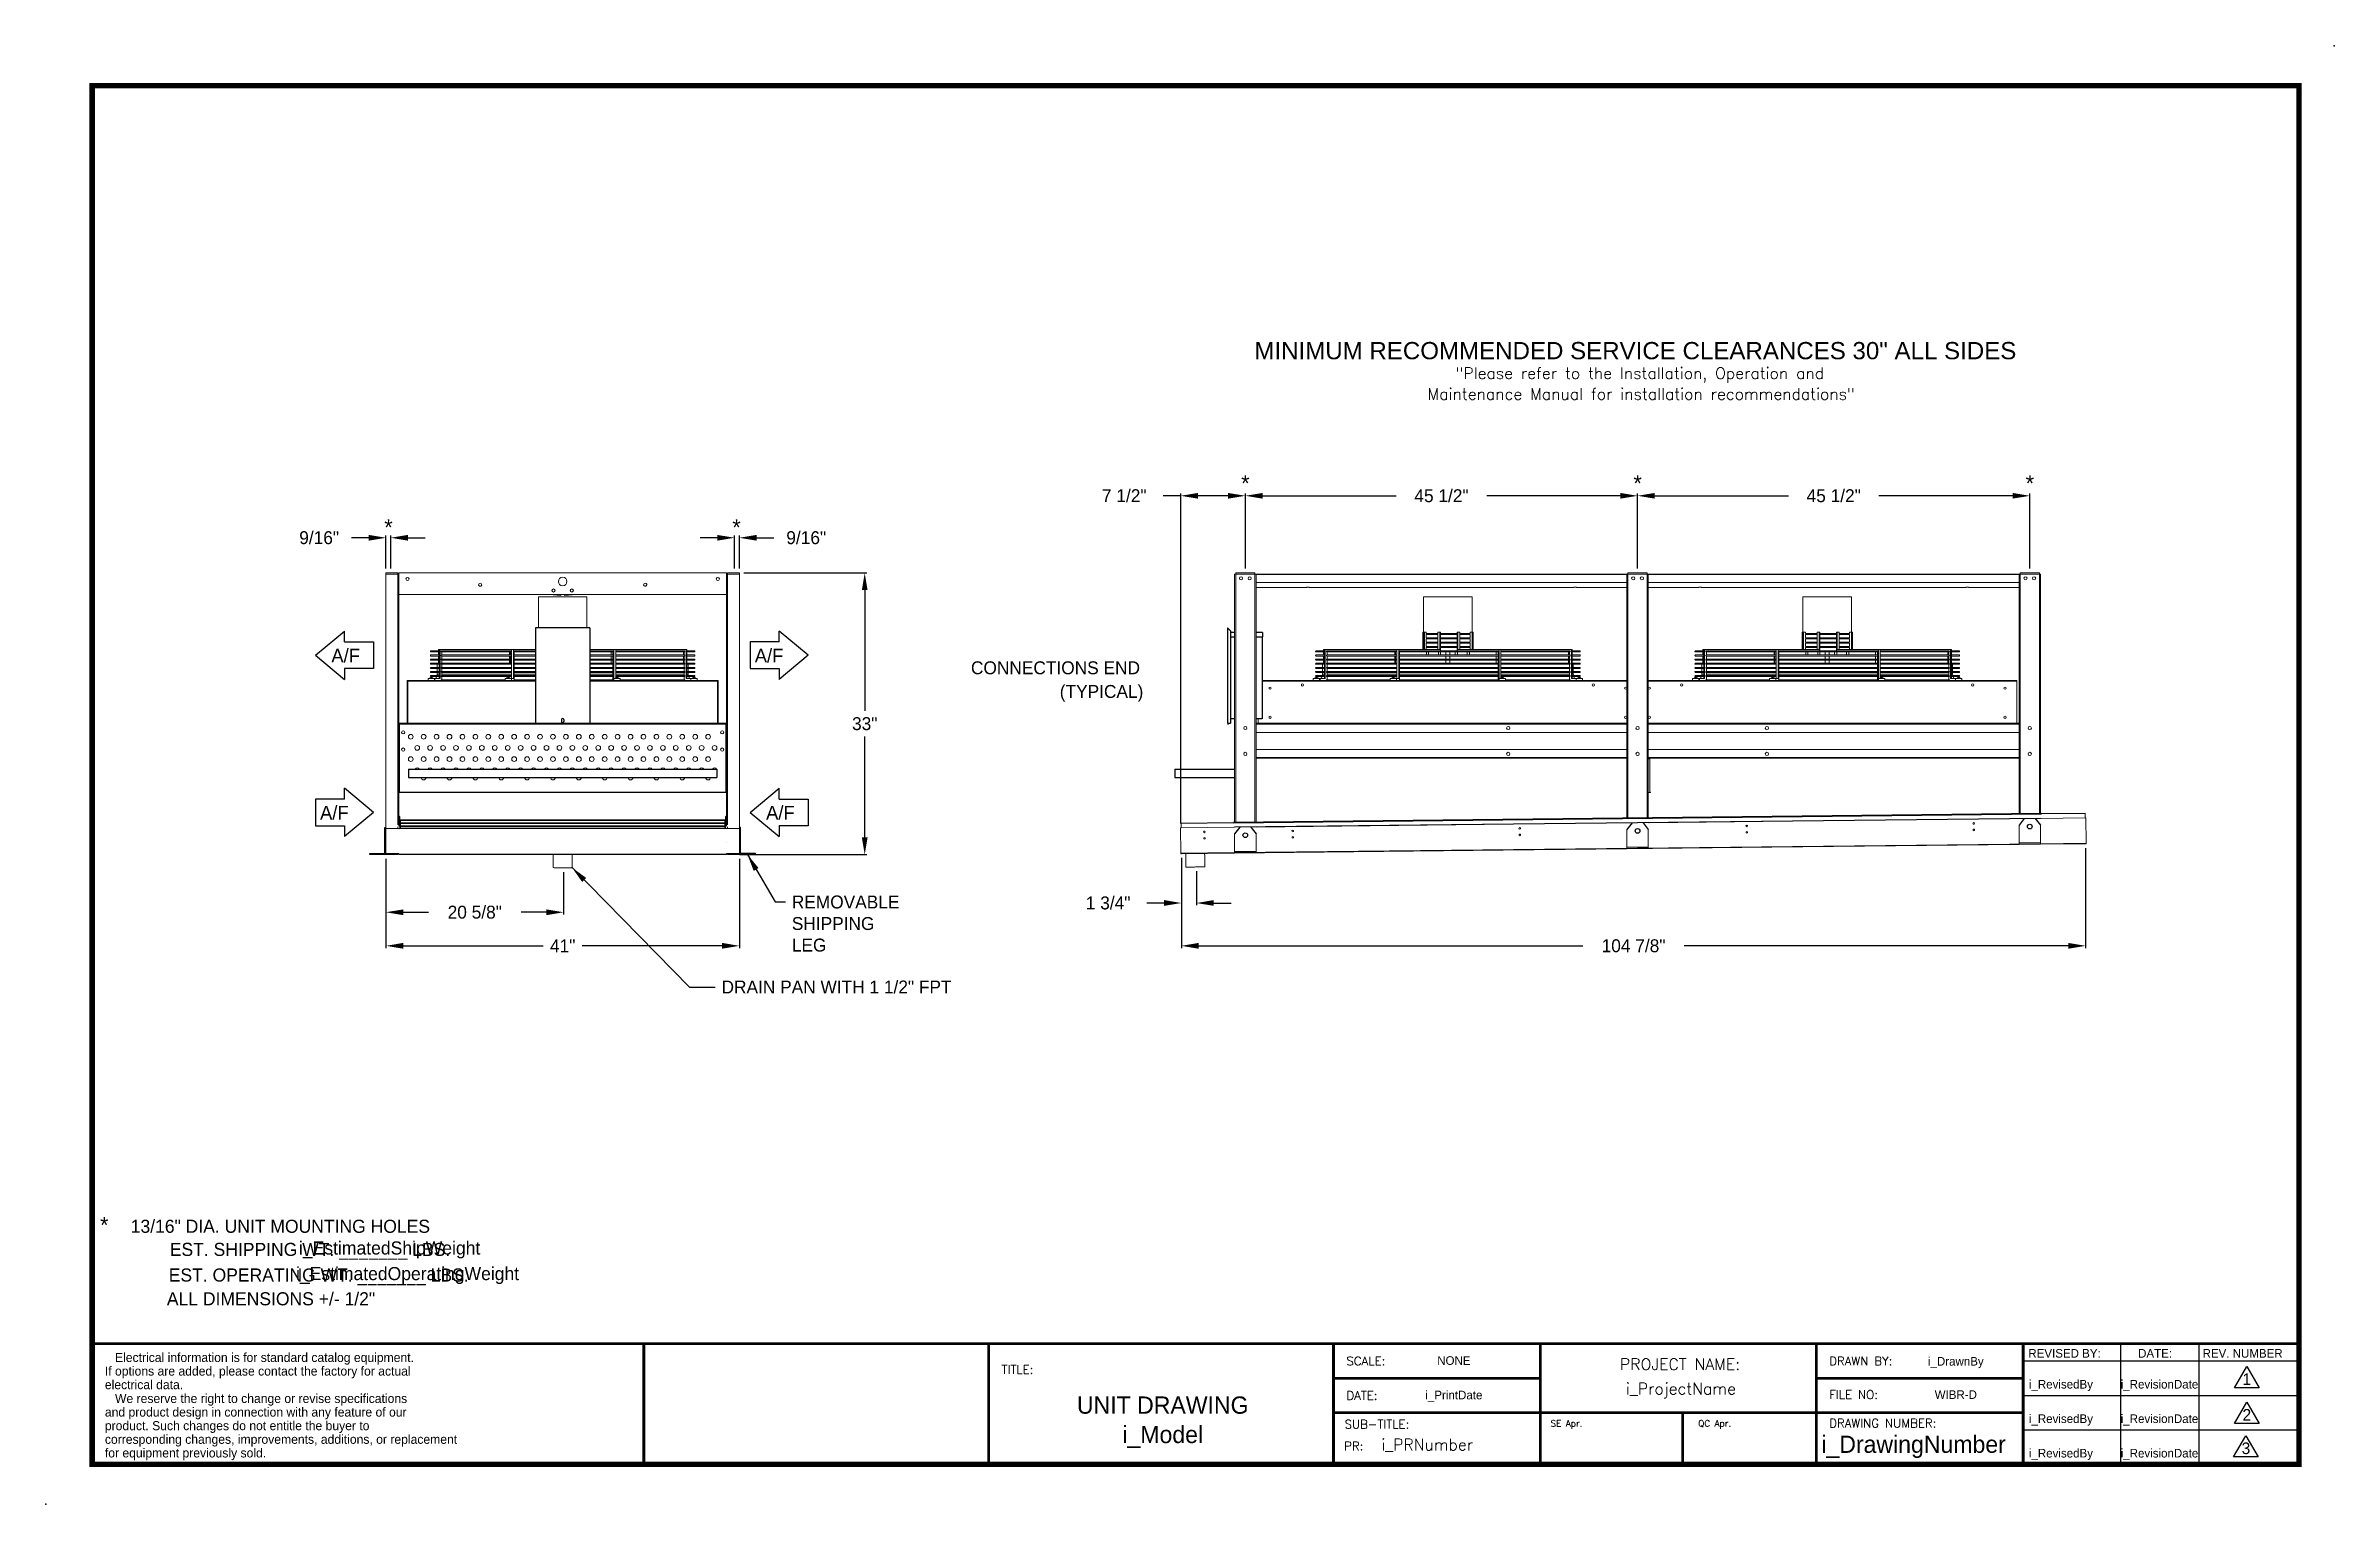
# Model space of a CAD drawing. Extents: x 6 to 271, y -23 to 146.
import ezdxf
from ezdxf.enums import TextEntityAlignment as Align

# ---------------------------------------------------------------- set-up
doc = ezdxf.new("R2010")
doc.units = 0
doc.header["$MEASUREMENT"] = 0
doc.layers.get('0').update_dxf_attribs({"linetype": 'CONTINUOUS'})
doc.layers.get('Defpoints').update_dxf_attribs({"linetype": 'CONTINUOUS'})
doc.styles.add('dimentions', font='ARIAL.TTF')
doc.styles.add('SIMPLEX', font='SIMPLEX')
doc.dimstyles.get("Standard").update_dxf_attribs({"dimtxt": 1.5, "dimasz": 2, "dimexe": 0.25, "dimexo": 0.5, "dimgap": 0.75, "dimtad": 0, "dimtih": 1, "dimtoh": 1, "dimdec": 4, "dimzin": 0, "dimdsep": 46, "dimlunit": 5, "dimtxsty": 'STANDARD', "dimcen": 0.125, "dimclrd": 1, "dimclre": 1, "dimclrt": 1, "dimadec": 0, "dimazin": 0, "dimtfac": 1, "dimtdec": 4, "dimtofl": 0, "dimtmove": 0, "dimatfit": 3, "dimfxl": 1, "dimfrac": 2, "dimtolj": 1, "dimtzin": 0, "dimarcsym": 0})

msp = doc.modelspace()

# ---------------------------------------------------------------- texts
at = {"color": 0, "lineweight": 30}
for s, height, style, p in [('MINIMUM RECOMMENDED SERVICE CLEARANCES 30" ALL SIDES', 1.99998, 'dimentions', (145.82629, 110.00613)), ('SE Apr.', 0.749993, 'SIMPLEX', (180.18161, -13.86548)), ('QC Apr.', 0.749993, 'SIMPLEX', (197.3109, -13.86548))]:
    msp.add_text(s, height=height, dxfattribs=dict(at, style=style)).set_placement(p)
at = {"color": 0, "style": 'SIMPLEX'}
for s, p in [('"Please refer to the Installation, Operation and', (190.5384, 107.7186)), ('Maintenance Manual for installation recommendations"', (190.69679, 105.31152)), ('PROJECT NAME:', (195.20741, -7.28234)), ('i_ProjectName', (195.30839, -10.12478))]:
    msp.add_text(s, height=1.3279867, dxfattribs=at).set_placement(p, align=Align.CENTER)
at = {"color": 0}
for s, height, p in [('*', 1.87063, (144.78649, 94.68157)), ('*', 1.87063, (190.28649, 94.68157)), ('*', 1.87063, (235.78649, 94.68157)), ('*', 1.87063, (45.38445, 89.56713)), ('*', 1.87063, (85.75326, 89.56713)), ('*', 1.87063, (12.41754, 8.59911)), ('EST. SHIPPING WT. _______ LBS.', 1.5199848, (36.27932, 5.94276)), ('i_EstimatedShipWeight', 1.5217292, (45.51786, 6.1088)), ('EST. OPERATING WT. _______ LBS.', 1.5199848, (37.2886, 2.96957)), ('i_EstimatedOperatingWeight', 1.5199848, (47.59767, 3.13561)), ('ALL DIMENSIONS +/- 1/2"', 1.5199848, (31.75397, 0.21106)), ('NONE', 0.99999, (168.9697, -6.69626)), ('i_DrawnBy', 0.99999, (227.19398, -6.78205)), ('1', 1.35154, (260.95552, -9.02329)), ('UNIT DRAWING', 1.99998, (135.19615, -12.36641)), ('i_PrintDate', 0.99999, (168.9697, -10.69622)), ('WIBR-D', 0.99999, (227.19398, -10.65101)), ('i_RevisedBy', 0.99999, (239.38829, -9.44688)), ('i_RevisionDate', 0.99999, (250.82045, -9.44688)), ('i_RevisedBy', 0.99999, (239.38829, -13.44684)), ('i_RevisionDate', 0.99999, (250.82045, -13.44684)), ('2', 1.35154, (260.95552, -13.17359)), ('i_Model', 1.99998, (135.19615, -15.77508)), ('i_DrawingNumber', 1.99998, (222.29665, -16.91083)), ('3', 1.35154, (260.85067, -17.05479)), ('i_RevisedBy', 0.99999, (239.38829, -17.4468)), ('i_RevisionDate', 0.99999, (250.82045, -17.4468))]:
    msp.add_text(s, height=height, dxfattribs=at).set_placement(p, align=Align.CENTER)
for s, height, p in [('A/F', 1.59375, (38.7572, 74.81851)), ('A/F', 1.59375, (89.18545, 56.58526)), ('13/16" DIA. UNIT MOUNTING HOLES', 1.5199848, (15.48474, 8.62543)), ('REVISED BY:', 0.99999, (235.6064, -5.86122)), ('DATE:', 0.99999, (248.34057, -5.86122)), ('REV. NUMBER', 0.99999, (255.81864, -5.86122))]:
    msp.add_text(s, height=height, dxfattribs=at).set_placement(p)
at = {"color": 0, "lineweight": 25}
for s, p in [('   Electrical information is for standard catalog equipment.', (12.48495, -6.36266)), ('If options are added, please contact the factory for actual', (12.48495, -7.94242)), ('electrical data.', (12.48495, -9.52218)), ('   We reserve the right to change or revise specifications', (12.48495, -11.12186)), ('and product design in connection with any feature of our', (12.48495, -12.70162)), ('product. Such changes do not entitle the buyer to', (12.48495, -14.28138)), ('corresponding changes, improvements, additions, or replacement ', (12.48495, -15.86114)), ('for equipment previously sold.', (12.48495, -17.4409))]:
    msp.add_text(s, height=1.0531734, dxfattribs=at).set_placement(p)
at = {"color": 0, "style": 'SIMPLEX'}
for s, height, p in [('TITLE:', 0.99999, (116.50733, -7.74909)), ('SCALE:', 0.99999, (156.50693, -6.7491)), ('DRAWN BY:', 0.99999, (212.50637, -6.7491)), ('DATE:', 0.99999, (156.50693, -10.74906)), ('FILE NO:', 0.99999, (212.50637, -10.65238)), ('SUB-TITLE:', 0.99999, (156.29024, -14.08915)), ('DRAWING NUMBER:', 0.99999, (212.50637, -13.96772)), ('i_PRNumber', 1.327987, (160.55975, -16.618))]:
    msp.add_text(s, height=height, dxfattribs=at).set_placement(p)
msp.add_text('PR:', height=0.99999, dxfattribs=at).set_placement((158.46593, -16.618), align=Align.RIGHT)
at = {"color": 0, "char_height": 1.5}
for s, insert, attachment_point in [('CONNECTIONS END', (112.9483, 74.94863), 1), ('(TYPICAL)', (123.25008, 72.2025), 1), ('33"', (100.62675, 67.70799), 5), ('REMOVABLE\\PSHIPPING\\PLEG', (92.16847, 47.77119), 1), ('DRAIN PAN WITH 1 1/2" FPT', (84.01775, 37.90346), 1)]:
    msp.add_mtext(s, dxfattribs=dict(at, insert=insert, attachment_point=attachment_point))

# ---------------------------------------------------------------- blocks, each defined once
blk = doc.blocks.new('099front')
at = {"color": 0, "ltscale": 7}
for p, q in [((59.35, 106.85), (53.04, 106.85)), ((53.04, 106.85), (53.04, 95.79)), ((59.35, 106.85), (59.35, 95.79)), ((53.04, 95.79), (59.35, 95.79)), ((56.07, 96.23), (56.07, 95.98)), ((56.32, 96.23), (56.32, 95.98))]:
    blk.add_line(p, q, dxfattribs=at)
for centre, start, end in [((56.2, 96.23), 0, 180), ((56.2, 95.98), 180, 0)]:
    blk.add_arc(centre, 0.125, start, end, dxfattribs=at)
blk = doc.blocks.new('*D24')
at = {"color": 7, "lineweight": -2}
for p, q in [((43.09, 89.29), (41.09, 89.29)), ((45.09, 85.71), (45.09, 89.54)), ((45.65, 85.71), (45.65, 89.54)), ((47.65, 89.29), (49.65, 89.29))]:
    blk.add_line(p, q, dxfattribs=at)
at = {"color": 7}
for points in [[(43.09, 89.62), (43.09, 88.95), (45.09, 89.29)], [(47.65, 89.62), (47.65, 88.95), (45.65, 89.29)]]:
    blk.add_solid(points, dxfattribs=at)
at = {"layer": 'Defpoints', "color": 0}
for p in [(45.09, 89.29), (45.09, 85.21), (45.65, 85.21)]:
    blk.add_point(p, dxfattribs=at)
at = {"color": 7, "insert": (37.34, 89.29), "char_height": 1.5, "attachment_point": 5}
blk.add_mtext('\\A1;9/16"', dxfattribs=at)
blk = doc.blocks.new('*D25')
at = {"color": 7, "lineweight": -2}
for p, q in [((83.52, 89.29), (81.52, 89.29)), ((85.52, 85.71), (85.52, 89.54)), ((86.09, 85.71), (86.09, 89.54)), ((88.09, 89.29), (90.09, 89.29))]:
    blk.add_line(p, q, dxfattribs=at)
at = {"color": 7}
for points in [[(83.52, 89.62), (83.52, 88.95), (85.52, 89.29)], [(88.09, 89.62), (88.09, 88.95), (86.09, 89.29)]]:
    blk.add_solid(points, dxfattribs=at)
at = {"layer": 'Defpoints', "color": 0}
for p in [(85.52, 89.29), (85.52, 85.21), (86.09, 85.21)]:
    blk.add_point(p, dxfattribs=at)
at = {"color": 7, "insert": (93.84, 89.29), "char_height": 1.5, "attachment_point": 5}
blk.add_mtext('\\A1;9/16"', dxfattribs=at)
blk = doc.blocks.new('Air Flow Arror')
for p, q in [((-1.54, 6.74), (-4.35, 3.37)), ((-1.54, 6.74), (1.26, 3.37)), ((-3.09, 3.37), (-4.35, 3.37)), ((-3.09, 3.37), (-3.09, 0)), ((0, 0), (0, 3.37)), ((0, 3.37), (1.26, 3.37)), ((-3.09, 0), (0, 0))]:
    blk.add_line(p, q)
blk.add_text('A/F', height=1.594, rotation=90).set_placement((-0.71, 0.53))
blk = doc.blocks.new('*D26')
at = {"color": 7, "lineweight": -2}
for p, q in [((45.09, 52.02), (45.09, 41.68)), ((86.09, 52.02), (86.09, 41.68)), ((47.09, 41.93), (63.34, 41.93)), ((84.09, 41.93), (67.84, 41.93))]:
    blk.add_line(p, q, dxfattribs=at)
at = {"color": 7}
for points in [[(47.09, 42.27), (47.09, 41.6), (45.09, 41.93)], [(84.09, 42.27), (84.09, 41.6), (86.09, 41.93)]]:
    blk.add_solid(points, dxfattribs=at)
at = {"layer": 'Defpoints', "color": 0}
for p in [(45.09, 52.52), (86.09, 52.52), (86.09, 41.93)]:
    blk.add_point(p, dxfattribs=at)
at = {"color": 7, "insert": (65.59, 41.93), "char_height": 1.5, "attachment_point": 5}
blk.add_mtext('\\A1;41"', dxfattribs=at)
blk = doc.blocks.new('*D27')
at = {"color": 7, "lineweight": -2}
for p, q in [((45.09, 52.02), (45.09, 45.58)), ((65.7, 50.49), (65.7, 45.58)), ((47.09, 45.83), (50.02, 45.83)), ((63.7, 45.83), (60.77, 45.83))]:
    blk.add_line(p, q, dxfattribs=at)
at = {"color": 7}
for points in [[(47.09, 46.16), (47.09, 45.49), (45.09, 45.83)], [(63.7, 46.16), (63.7, 45.49), (65.7, 45.83)]]:
    blk.add_solid(points, dxfattribs=at)
at = {"layer": 'Defpoints', "color": 0}
for p in [(45.09, 52.52), (65.7, 50.99), (65.7, 45.83)]:
    blk.add_point(p, dxfattribs=at)
at = {"color": 7, "insert": (55.39, 45.83), "char_height": 1.5, "attachment_point": 5}
blk.add_mtext('\\A1;20 5/8"', dxfattribs=at)
blk = doc.blocks.new('*D29')
at = {"color": 7, "lineweight": -2}
for p, q in [((144.78, 85.71), (144.78, 94.41)), ((146.78, 94.16), (162.28, 94.16)), ((188.28, 94.16), (172.78, 94.16)), ((190.28, 85.71), (190.28, 94.41))]:
    blk.add_line(p, q, dxfattribs=at)
at = {"color": 7}
for points in [[(146.78, 94.49), (146.78, 93.83), (144.78, 94.16)], [(188.28, 94.49), (188.28, 93.83), (190.28, 94.16)]]:
    blk.add_solid(points, dxfattribs=at)
at = {"layer": 'Defpoints', "color": 0}
for p in [(190.28, 94.16), (144.78, 85.21), (190.28, 85.21)]:
    blk.add_point(p, dxfattribs=at)
at = {"color": 7, "insert": (167.53, 94.16), "char_height": 1.5, "attachment_point": 5}
blk.add_mtext('\\A1;45 1/2"', dxfattribs=at)
blk = doc.blocks.new('*D30')
at = {"color": 7, "lineweight": -2}
for p, q in [((190.28, 85.71), (190.28, 94.41)), ((192.28, 94.16), (207.78, 94.16)), ((233.78, 94.16), (218.28, 94.16)), ((235.78, 85.71), (235.78, 94.41))]:
    blk.add_line(p, q, dxfattribs=at)
at = {"color": 7}
for points in [[(192.28, 94.49), (192.28, 93.83), (190.28, 94.16)], [(233.78, 94.49), (233.78, 93.83), (235.78, 94.16)]]:
    blk.add_solid(points, dxfattribs=at)
at = {"layer": 'Defpoints', "color": 0}
for p in [(235.78, 94.16), (190.28, 85.21), (235.78, 85.21)]:
    blk.add_point(p, dxfattribs=at)
at = {"color": 7, "insert": (213.03, 94.16), "char_height": 1.5, "attachment_point": 5}
blk.add_mtext('\\A1;45 1/2"', dxfattribs=at)
blk = doc.blocks.new('*D31')
at = {"color": 7, "lineweight": -2}
for p, q in [((137.28, 94.16), (135.23, 94.16)), ((137.28, 56.13), (137.28, 94.41)), ((142.78, 94.16), (139.28, 94.16)), ((144.78, 85.71), (144.78, 94.41))]:
    blk.add_line(p, q, dxfattribs=at)
at = {"color": 7}
for points in [[(139.28, 94.49), (139.28, 93.83), (137.28, 94.16)], [(142.78, 94.49), (142.78, 93.83), (144.78, 94.16)]]:
    blk.add_solid(points, dxfattribs=at)
at = {"layer": 'Defpoints', "color": 0}
for p in [(144.78, 94.16), (144.78, 85.21), (137.28, 55.63)]:
    blk.add_point(p, dxfattribs=at)
at = {"color": 7, "insert": (130.73, 94.16), "char_height": 1.5, "attachment_point": 5}
blk.add_mtext('\\A1;7 1/2"', dxfattribs=at)
blk = doc.blocks.new('*D32')
at = {"color": 7, "lineweight": -2}
for p, q in [((242.25, 53.28), (242.25, 41.68)), ((137.36, 52.13), (137.36, 41.68)), ((139.36, 41.93), (183.93, 41.93)), ((240.25, 41.93), (195.68, 41.93))]:
    blk.add_line(p, q, dxfattribs=at)
at = {"color": 7}
for points in [[(139.36, 42.27), (139.36, 41.6), (137.36, 41.93)], [(240.25, 42.27), (240.25, 41.6), (242.25, 41.93)]]:
    blk.add_solid(points, dxfattribs=at)
at = {"layer": 'Defpoints', "color": 0}
for p in [(242.25, 53.78), (137.36, 52.63), (242.25, 41.93)]:
    blk.add_point(p, dxfattribs=at)
at = {"color": 7, "insert": (189.81, 41.93), "char_height": 1.5, "attachment_point": 5}
blk.add_mtext('\\A1;104 7/8"', dxfattribs=at)
blk = doc.blocks.new('*D33')
at = {"color": 7, "lineweight": -2}
for p, q in [((137.36, 51.63), (137.36, 46.65)), ((139.12, 50.58), (139.12, 46.65)), ((135.36, 46.9), (133.36, 46.9)), ((141.12, 46.9), (143.12, 46.9))]:
    blk.add_line(p, q, dxfattribs=at)
at = {"color": 7}
for points in [[(135.36, 47.24), (135.36, 46.57), (137.36, 46.9)], [(141.12, 47.24), (141.12, 46.57), (139.12, 46.9)]]:
    blk.add_solid(points, dxfattribs=at)
at = {"layer": 'Defpoints', "color": 0}
for p in [(137.36, 52.13), (139.12, 51.08), (137.36, 46.9)]:
    blk.add_point(p, dxfattribs=at)
at = {"color": 7, "insert": (128.86, 46.9), "char_height": 1.5, "attachment_point": 5}
blk.add_mtext('\\A1;1 3/4"', dxfattribs=at)

# ---------------------------------------------------------------- dimensions: what is measured, and where the dimension line sits
at = {"color": 0}
for base, p1, p2, picture, middle in [((144.7752105, 94.1585035), (137.2756602, 55.6255412), (144.7752105, 85.2079899), '*D31', (130.7277188, 94.1585035)), ((235.77521, 94.1585), (190.27521, 85.20799), (235.77521, 85.20799), '*D30', (213.02521, 94.1585)), ((85.52495, 89.28666), (86.08745, 85.20799), (85.52495, 85.20799), '*D25', (93.83745, 89.28666)), ((86.08745, 41.93208), (45.08746, 52.52049), (86.08745, 52.52049), '*D26', (65.58745, 41.93208))]:
    dim = msp.add_linear_dim(base=base, p1=p1, p2=p2, dimstyle='Standard', override={"dimpost": '"', "dimclrd": 7, "dimclre": 7, "dimclrt": 7}, dxfattribs=at)
    dim.commit()
    dim.dimension.update_dxf_attribs({"geometry": picture, "text_midpoint": middle, "dimtype": 160})
for base, p1, p2, picture, middle in [((190.27521, 94.1585), (144.77521, 85.20799), (190.27521, 85.20799), '*D29', (167.52521, 94.1585)), ((45.08746, 89.28666), (45.64996, 85.20799), (45.08746, 85.20799), '*D24', (37.33746, 89.28666)), ((242.25129, 41.93208), (137.35963, 52.62628), (242.25129, 53.77901), '*D32', (189.80546, 41.93208)), ((65.696, 45.82704), (45.08746, 52.52049), (65.696, 50.98538), '*D27', (55.39173, 45.82704)), ((137.35963, 46.90418), (139.12152, 51.08305), (137.35963, 52.12628), '*D33', (128.85963, 46.90418))]:
    dim = msp.add_linear_dim(base=base, p1=p1, p2=p2, dimstyle='Standard', override={"dimpost": '"', "dimclrd": 7, "dimclre": 7, "dimclrt": 7}, dxfattribs=at)
    dim.commit()
    dim.dimension.update_dxf_attribs({"geometry": picture, "text_midpoint": middle})

# ---------------------------------------------------------------- linework, layer by layer
at = {"color": 0, "linetype": 'Continuous', "lineweight": 15}
for p, q in [((45.08746, 85.20799), (45.08746, 85.07349)), ((46.45195, 85.20799), (45.08746, 85.20799)), ((46.45195, 85.07349), (45.08746, 85.07349)), ((45.08746, 85.07249), (45.08746, 52.65599)), ((46.45195, 85.07249), (45.08746, 85.07249)), ((46.45195, 85.07349), (46.45195, 85.20799)), ((46.45195, 85.07249), (46.58745, 85.07249)), ((46.45195, 85.07249), (46.45195, 55.9626)), ((84.58745, 85.20799), (46.58745, 85.20799)), ((46.58745, 85.20799), (46.58745, 85.07249)), ((46.58745, 55.82714), (46.58745, 85.07249)), ((84.58745, 85.07249), (84.58745, 85.20799)), ((84.58745, 55.82714), (84.58745, 85.07249)), ((84.58745, 85.07249), (84.72295, 85.07249)), ((84.72295, 85.20799), (84.72295, 85.07349)), ((84.72295, 85.20799), (86.08745, 85.20799)), ((84.72295, 85.07349), (86.08745, 85.07349)), ((84.72295, 85.07249), (86.08745, 85.07249)), ((84.72295, 55.9626), (84.72295, 85.07249)), ((86.08745, 85.20799), (86.08745, 85.07349)), ((86.08745, 85.07249), (86.08745, 52.65599)), ((143.52521, 85.07249), (143.52521, 56.25089)), ((143.52521, 85.07249), (143.65971, 85.07249)), ((143.65971, 85.07249), (143.65971, 56.25237)), ((143.66071, 85.07249), (143.65971, 85.07249)), ((143.66071, 85.20799), (143.66071, 85.07349)), ((143.66071, 85.20799), (145.88971, 85.20799)), ((143.66071, 85.07349), (145.88971, 85.07349)), ((143.66071, 85.07249), (143.66071, 85.07349)), ((143.66071, 85.07249), (145.88971, 85.07249)), ((143.66071, 56.25238), (143.66071, 85.07249)), ((145.88971, 85.20799), (145.88971, 85.07349)), ((145.88971, 85.07249), (145.88971, 85.07349)), ((145.88971, 56.27687), (145.88971, 85.07249)), ((145.89071, 85.07249), (145.88971, 85.07249)), ((145.89071, 85.07249), (145.89071, 56.27688)), ((146.02521, 85.07249), (145.89071, 85.07249)), ((146.02521, 85.07249), (146.02521, 56.27836)), ((146.02521, 85.01949), (189.02521, 85.01949)), ((189.02521, 85.07249), (189.02521, 56.75092)), ((189.02521, 85.07249), (189.15971, 85.07249)), ((189.15971, 85.07249), (189.15971, 56.7524)), ((189.16071, 85.07249), (189.15971, 85.07249)), ((189.16071, 85.20799), (189.16071, 85.07349)), ((189.16071, 85.20799), (191.38971, 85.20799)), ((189.16071, 85.07349), (191.38971, 85.07349)), ((189.16071, 85.07249), (189.16071, 85.07349)), ((189.16071, 85.07249), (191.38971, 85.07249)), ((189.16071, 56.75241), (189.16071, 85.07249)), ((191.38971, 85.20799), (191.38971, 85.07349)), ((191.38971, 85.07249), (191.38971, 85.07349)), ((191.39071, 85.07249), (191.38971, 85.07249)), ((191.38971, 56.7769), (191.38971, 85.07249)), ((191.52521, 85.07249), (191.39071, 85.07249)), ((191.39071, 85.07249), (191.39071, 56.77691)), ((191.52521, 85.07249), (191.52521, 56.77839)), ((191.52521, 85.01949), (234.52521, 85.01949)), ((234.52521, 85.07249), (234.65971, 85.07249)), ((234.52521, 85.07249), (234.52521, 57.25095)), ((234.65971, 85.07249), (234.65971, 57.25243)), ((234.66071, 85.07249), (234.65971, 85.07249)), ((234.66071, 85.20799), (234.66071, 85.07349)), ((234.66071, 85.20799), (236.88971, 85.20799)), ((234.66071, 85.07349), (236.88971, 85.07349)), ((234.66071, 85.07249), (234.66071, 85.07349)), ((234.66071, 85.07249), (236.88971, 85.07249)), ((234.66071, 57.25244), (234.66071, 85.07249)), ((236.88971, 85.20799), (236.88971, 85.07349)), ((236.88971, 85.07249), (236.88971, 85.07349)), ((236.88971, 57.27693), (236.88971, 85.07249)), ((236.89071, 85.07249), (236.88971, 85.07249)), ((237.02521, 85.07249), (236.89071, 85.07249)), ((236.89071, 85.07249), (236.89071, 57.27694)), ((237.02521, 85.07249), (237.02521, 57.27842)), ((46.58745, 82.70799), (84.58745, 82.70799)), ((68.39995, 82.45149), (62.77495, 82.45149)), ((65.38406, 82.60115), (64.03071, 82.70799)), ((65.3925, 82.70799), (65.38406, 82.60115)), ((65.79085, 82.60115), (65.78241, 82.70799)), ((67.1442, 82.70799), (65.79085, 82.60115)), ((146.02521, 84.0882), (189.02521, 84.0882)), ((146.02521, 83.5259), (151.83771, 83.5259)), ((152.21271, 83.5259), (182.83771, 83.5259)), ((169.35151, 82.45149), (165.46271, 82.45149)), ((171.08771, 82.45149), (169.35151, 82.45149)), ((183.21271, 83.5259), (189.02521, 83.5259)), ((191.52521, 84.0882), (234.52521, 84.0882)), ((191.52521, 83.5259), (197.33771, 83.5259)), ((197.71271, 83.5259), (228.33771, 83.5259)), ((213.35151, 82.45149), (209.46271, 82.45149)), ((215.08771, 82.45149), (213.35151, 82.45149)), ((228.71271, 83.5259), (234.52521, 83.5259)), ((165.358, 78.31549), (165.358, 76.32049)), ((165.45137, 78.31549), (165.358, 78.31549)), ((165.54475, 78.31549), (165.45137, 78.31549)), ((165.45137, 78.31549), (165.45137, 76.32049)), ((165.54475, 78.31549), (165.54475, 76.32049)), ((165.77017, 78.31549), (165.54475, 78.31549)), ((165.77017, 78.16467), (165.77017, 78.31549)), ((167.10554, 78.1656), (165.77017, 78.1656)), ((165.77017, 77.66467), (165.77017, 78.04654)), ((165.77017, 78.0456), (167.10554, 78.0456)), ((167.10554, 77.66561), (165.77017, 77.66561)), ((165.77017, 77.16467), (165.77017, 77.54654)), ((165.77017, 77.54561), (167.10554, 77.54561)), ((167.10554, 77.1656), (165.77017, 77.1656)), ((165.77017, 76.66467), (165.77017, 77.04654)), ((165.77017, 77.0456), (167.10554, 77.0456)), ((167.33096, 78.31549), (167.10554, 78.31549)), ((167.10554, 78.31549), (167.10554, 76.32049)), ((167.33096, 78.31549), (167.33096, 76.32049)), ((167.42434, 78.31549), (167.33096, 78.31549)), ((167.42434, 78.16467), (167.42434, 78.31549)), ((169.35151, 78.1656), (167.42434, 78.1656)), ((167.42434, 77.66467), (167.42434, 78.04654)), ((167.42434, 78.0456), (169.35151, 78.0456)), ((169.35151, 77.66561), (167.42434, 77.66561)), ((167.42434, 77.16467), (167.42434, 77.54654)), ((167.42434, 77.54561), (169.35151, 77.54561)), ((169.35151, 77.1656), (167.42434, 77.1656)), ((167.42434, 76.66467), (167.42434, 77.04654)), ((167.42434, 77.0456), (169.35151, 77.0456)), ((169.35151, 78.1656), (169.35151, 78.31549)), ((169.35151, 78.31549), (169.44488, 78.31549)), ((169.35151, 77.66561), (169.35151, 78.0456)), ((169.35151, 77.1656), (169.35151, 77.54561)), ((169.35151, 76.6656), (169.35151, 77.0456)), ((169.44488, 78.31549), (169.44488, 76.32049)), ((169.67031, 78.31549), (169.44488, 78.31549)), ((169.67031, 78.31549), (169.67031, 76.32049)), ((170.87362, 78.1656), (169.67031, 78.1656)), ((169.67031, 78.0456), (170.87362, 78.0456)), ((170.87362, 77.66561), (169.67031, 77.66561)), ((169.67031, 77.54561), (170.87362, 77.54561)), ((170.87362, 77.1656), (169.67031, 77.1656)), ((169.67031, 77.0456), (170.87362, 77.0456)), ((170.87362, 78.1656), (170.87362, 78.31549)), ((170.87362, 78.31549), (171.09905, 78.31549)), ((170.87362, 77.66561), (170.87362, 78.0456)), ((170.87362, 77.1656), (170.87362, 77.54561)), ((170.87362, 76.6656), (170.87362, 77.0456)), ((171.09905, 78.31549), (171.09905, 76.32049)), ((171.19242, 78.31549), (171.09905, 78.31549)), ((171.19242, 78.31549), (171.19242, 76.32049)), ((209.358, 78.31549), (209.358, 76.32049)), ((209.45137, 78.31549), (209.358, 78.31549)), ((209.54475, 78.31549), (209.45137, 78.31549)), ((209.45137, 78.31549), (209.45137, 76.32049)), ((209.54475, 78.31549), (209.54475, 76.32049)), ((209.77017, 78.31549), (209.54475, 78.31549)), ((209.77017, 78.16467), (209.77017, 78.31549)), ((211.10554, 78.1656), (209.77017, 78.1656)), ((209.77017, 77.66467), (209.77017, 78.04654)), ((209.77017, 78.0456), (211.10554, 78.0456)), ((211.10554, 77.66561), (209.77017, 77.66561)), ((209.77017, 77.16467), (209.77017, 77.54654)), ((209.77017, 77.54561), (211.10554, 77.54561)), ((211.10554, 77.1656), (209.77017, 77.1656)), ((209.77017, 76.66467), (209.77017, 77.04654)), ((209.77017, 77.0456), (211.10554, 77.0456)), ((211.33096, 78.31549), (211.10554, 78.31549)), ((211.10554, 78.31549), (211.10554, 76.32049)), ((211.33096, 78.31549), (211.33096, 76.32049)), ((211.42434, 78.31549), (211.33096, 78.31549)), ((211.42434, 78.16467), (211.42434, 78.31549)), ((213.35151, 78.1656), (211.42434, 78.1656)), ((211.42434, 77.66467), (211.42434, 78.04654)), ((211.42434, 78.0456), (213.35151, 78.0456)), ((213.35151, 77.66561), (211.42434, 77.66561)), ((211.42434, 77.16467), (211.42434, 77.54654)), ((211.42434, 77.54561), (213.35151, 77.54561)), ((213.35151, 77.1656), (211.42434, 77.1656)), ((211.42434, 76.66467), (211.42434, 77.04654)), ((211.42434, 77.0456), (213.35151, 77.0456)), ((213.35151, 78.1656), (213.35151, 78.31549)), ((213.35151, 78.31549), (213.44488, 78.31549)), ((213.35151, 77.66561), (213.35151, 78.0456)), ((213.35151, 77.1656), (213.35151, 77.54561)), ((213.35151, 76.6656), (213.35151, 77.0456)), ((213.44488, 78.31549), (213.44488, 76.32049)), ((213.67031, 78.31549), (213.44488, 78.31549)), ((213.67031, 78.31549), (213.67031, 76.32049)), ((214.87362, 78.1656), (213.67031, 78.1656)), ((213.67031, 78.0456), (214.87362, 78.0456)), ((214.87362, 77.66561), (213.67031, 77.66561)), ((213.67031, 77.54561), (214.87362, 77.54561)), ((214.87362, 77.1656), (213.67031, 77.1656)), ((213.67031, 77.0456), (214.87362, 77.0456)), ((214.87362, 78.1656), (214.87362, 78.31549)), ((214.87362, 78.31549), (215.09905, 78.31549)), ((214.87362, 77.66561), (214.87362, 78.0456)), ((214.87362, 77.1656), (214.87362, 77.54561)), ((214.87362, 76.6656), (214.87362, 77.0456)), ((215.09905, 78.31549), (215.09905, 76.32049)), ((215.19242, 78.31549), (215.09905, 78.31549)), ((215.19242, 78.31549), (215.19242, 76.32049)), ((51.26732, 76.16561), (50.29734, 76.16561)), ((50.29734, 76.0456), (51.26732, 76.0456)), ((51.26732, 75.68694), (50.29734, 75.68694)), ((50.29734, 75.56694), (51.26732, 75.56694)), ((51.26732, 75.20827), (50.29734, 75.20827)), ((50.29734, 75.08827), (51.26732, 75.08827)), ((51.26732, 74.72961), (50.29734, 74.72961)), ((50.29734, 74.60961), (51.26732, 74.60961)), ((51.17395, 76.32049), (51.17395, 76.16561)), ((51.26732, 76.32049), (51.17395, 76.32049)), ((51.17395, 76.0456), (51.17395, 75.68694)), ((51.17395, 75.56694), (51.17395, 75.20827)), ((51.17395, 75.08827), (51.17395, 74.72961)), ((51.3607, 76.32049), (51.26732, 76.32049)), ((51.26732, 76.32049), (51.26732, 72.93949)), ((51.3607, 76.32049), (51.3607, 72.93949)), ((59.65586, 76.32049), (51.3607, 76.32049)), ((51.55641, 76.0456), (59.65586, 76.0456)), ((51.55641, 75.56694), (59.65586, 75.56694)), ((51.55641, 75.08827), (59.65586, 75.08827)), ((51.55641, 74.60961), (59.65586, 74.60961)), ((59.65586, 76.16561), (51.55645, 76.16561)), ((59.65586, 75.68694), (51.55645, 75.68694)), ((59.65586, 75.20827), (51.55645, 75.20827)), ((59.65586, 74.72961), (51.55645, 74.72961)), ((51.58612, 75.68694), (51.58612, 76.0456)), ((51.58612, 75.20827), (51.58612, 75.56694)), ((51.58612, 74.72961), (51.58612, 75.08827)), ((51.58612, 74.25094), (51.58612, 74.60961)), ((59.43043, 76.0456), (59.43043, 75.68694)), ((59.43043, 75.56694), (59.43043, 75.20827)), ((59.43043, 75.08827), (59.43043, 74.72961)), ((59.52381, 75.68694), (59.52381, 76.0456)), ((59.52381, 75.20827), (59.52381, 75.56694)), ((59.52381, 74.72961), (59.52381, 75.08827)), ((59.88129, 76.32049), (59.65586, 76.32049)), ((59.65586, 76.32049), (59.65586, 72.93949)), ((59.88129, 76.32049), (59.88129, 72.93949)), ((62.4312, 76.32049), (59.88129, 76.32049)), ((59.96235, 76.0456), (62.4312, 76.0456)), ((59.96235, 75.56694), (62.4312, 75.56694)), ((59.96235, 75.08827), (62.4312, 75.08827)), ((59.96235, 74.60961), (62.4312, 74.60961)), ((62.4312, 76.16561), (59.96243, 76.16561)), ((62.4312, 75.68694), (59.96243, 75.68694)), ((62.4312, 75.20827), (59.96243, 75.20827)), ((62.4312, 74.72961), (59.96243, 74.72961)), ((59.97466, 75.68694), (59.97466, 76.0456)), ((59.97466, 75.20827), (59.97466, 75.56694)), ((59.97466, 74.72961), (59.97466, 75.08827)), ((59.97466, 74.25094), (59.97466, 74.60961)), ((68.7437, 76.32049), (71.51905, 76.32049)), ((71.43873, 76.16561), (68.7437, 76.16561)), ((68.7437, 76.0456), (71.43873, 76.0456)), ((71.43873, 75.68694), (68.7437, 75.68694)), ((68.7437, 75.56694), (71.43873, 75.56694)), ((71.43873, 75.20827), (68.7437, 75.20827)), ((68.7437, 75.08827), (71.43873, 75.08827)), ((71.43873, 74.72961), (68.7437, 74.72961)), ((68.7437, 74.60961), (71.43873, 74.60961)), ((71.20025, 75.68694), (71.20025, 76.0456)), ((71.20025, 75.20827), (71.20025, 75.56694)), ((71.20025, 74.72961), (71.20025, 75.08827)), ((71.42567, 75.68694), (71.42567, 76.0456)), ((71.42567, 75.20827), (71.42567, 75.56694)), ((71.42567, 74.72961), (71.42567, 75.08827)), ((71.42567, 74.25094), (71.42567, 74.60961)), ((71.51905, 76.32049), (71.51905, 72.93949)), ((71.74447, 76.32049), (71.51905, 76.32049)), ((71.74447, 76.32049), (71.74447, 73.04758)), ((71.74447, 76.32049), (79.90759, 76.32049)), ((79.71368, 76.16561), (71.74447, 76.16561)), ((71.74447, 76.0456), (79.71368, 76.0456)), ((79.71368, 75.68694), (71.74447, 75.68694)), ((71.74447, 75.56694), (79.71368, 75.56694)), ((79.71368, 75.20827), (71.74447, 75.20827)), ((71.74447, 75.08827), (79.71368, 75.08827)), ((79.71368, 74.72961), (71.74447, 74.72961)), ((71.74447, 74.60961), (79.71368, 74.60961)), ((79.58879, 75.68694), (79.58879, 76.0456)), ((79.58879, 75.20827), (79.58879, 75.56694)), ((79.58879, 74.72961), (79.58879, 75.08827)), ((79.68216, 75.68694), (79.68216, 76.0456)), ((79.68216, 75.20827), (79.68216, 75.56694)), ((79.68216, 74.72961), (79.68216, 75.08827)), ((79.68216, 74.25094), (79.68216, 74.60961)), ((79.90759, 76.32049), (79.90759, 72.93949)), ((80.00096, 76.32049), (79.90759, 76.32049)), ((80.00096, 76.32049), (80.00096, 72.93949)), ((80.87757, 76.16561), (80.00096, 76.16561)), ((80.00096, 76.0456), (80.87757, 76.0456)), ((80.87757, 75.68694), (80.00096, 75.68694)), ((80.00096, 75.56694), (80.87757, 75.56694)), ((80.87757, 75.20827), (80.00096, 75.20827)), ((80.00096, 75.08827), (80.87757, 75.08827)), ((80.87757, 74.72961), (80.00096, 74.72961)), ((80.00096, 74.60961), (80.87757, 74.60961)), ((153.95508, 76.16561), (152.98509, 76.16561)), ((152.98509, 76.0456), (153.95508, 76.0456)), ((153.95508, 75.68694), (152.98509, 75.68694)), ((152.98509, 75.56694), (153.95508, 75.56694)), ((153.95508, 75.20827), (152.98509, 75.20827)), ((152.98509, 75.08827), (153.95508, 75.08827)), ((153.95508, 74.72961), (152.98509, 74.72961)), ((152.98509, 74.60961), (153.95508, 74.60961)), ((153.8617, 76.32049), (153.8617, 76.16561)), ((153.95508, 76.32049), (153.8617, 76.32049)), ((153.8617, 76.0456), (153.8617, 75.68694)), ((153.8617, 75.56694), (153.8617, 75.20827)), ((153.8617, 75.08827), (153.8617, 74.72961)), ((154.04845, 76.32049), (153.95508, 76.32049)), ((153.95508, 76.32049), (153.95508, 72.93949)), ((154.04845, 76.32049), (154.04845, 72.93949)), ((162.34362, 76.32049), (154.04845, 76.32049)), ((154.24416, 76.0456), (162.34362, 76.0456)), ((154.24416, 75.56694), (162.34362, 75.56694)), ((154.24416, 75.08827), (162.34362, 75.08827)), ((154.24416, 74.60961), (162.34362, 74.60961)), ((162.34362, 76.16561), (154.2442, 76.16561)), ((162.34362, 75.68694), (154.2442, 75.68694)), ((162.34362, 75.20827), (154.2442, 75.20827)), ((162.34362, 74.72961), (154.2442, 74.72961)), ((154.27388, 75.68694), (154.27388, 76.0456)), ((154.27388, 75.20827), (154.27388, 75.56694)), ((154.27388, 74.72961), (154.27388, 75.08827)), ((154.27388, 74.25094), (154.27388, 74.60961)), ((162.11819, 76.0456), (162.11819, 75.68694)), ((162.11819, 75.56694), (162.11819, 75.20827)), ((162.11819, 75.08827), (162.11819, 74.72961)), ((162.21156, 75.68694), (162.21156, 76.0456)), ((162.21156, 75.20827), (162.21156, 75.56694)), ((162.21156, 74.72961), (162.21156, 75.08827)), ((162.56904, 76.32049), (162.34362, 76.32049)), ((162.34362, 76.32049), (162.34362, 72.93949)), ((162.56904, 76.32049), (162.56904, 72.93949)), ((167.33096, 76.32049), (162.56904, 76.32049)), ((162.65011, 76.0456), (174.12648, 76.0456)), ((162.65011, 75.56694), (174.12648, 75.56694)), ((162.65011, 75.08827), (174.12648, 75.08827)), ((162.65011, 74.60961), (174.12648, 74.60961)), ((174.12648, 76.16561), (162.65019, 76.16561)), ((174.12648, 75.68694), (162.65019, 75.68694)), ((174.12648, 75.20827), (162.65019, 75.20827)), ((174.12648, 74.72961), (162.65019, 74.72961)), ((162.66242, 75.68694), (162.66242, 76.0456)), ((162.66242, 75.20827), (162.66242, 75.56694)), ((162.66242, 74.72961), (162.66242, 75.08827)), ((162.66242, 74.25094), (162.66242, 74.60961)), ((167.10554, 76.6656), (165.77017, 76.6656)), ((165.77017, 76.32049), (165.77017, 76.54654)), ((165.77017, 76.5456), (167.10554, 76.5456)), ((169.35151, 76.6656), (167.42434, 76.6656)), ((167.42434, 76.16561), (167.42434, 76.54654)), ((167.42434, 76.5456), (169.35151, 76.5456)), ((169.35151, 76.16561), (169.35151, 76.5456)), ((169.44488, 76.32049), (174.2068, 76.32049)), ((170.87362, 76.6656), (169.67031, 76.6656)), ((169.67031, 76.5456), (170.87362, 76.5456)), ((170.87362, 76.32049), (170.87362, 76.5456)), ((173.888, 75.68694), (173.888, 76.0456)), ((173.888, 75.20827), (173.888, 75.56694)), ((173.888, 74.72961), (173.888, 75.08827)), ((174.11343, 75.68694), (174.11343, 76.0456)), ((174.11343, 75.20827), (174.11343, 75.56694)), ((174.11343, 74.72961), (174.11343, 75.08827)), ((174.11343, 74.25094), (174.11343, 74.60961)), ((174.2068, 76.32049), (174.2068, 72.93949)), ((174.43223, 76.32049), (174.2068, 76.32049)), ((174.43223, 76.32049), (174.43223, 73.04758)), ((174.43223, 76.32049), (182.59534, 76.32049)), ((182.40143, 76.16561), (174.43223, 76.16561)), ((174.43223, 76.0456), (182.40143, 76.0456)), ((182.40143, 75.68694), (174.43223, 75.68694)), ((174.43223, 75.56694), (182.40143, 75.56694)), ((182.40143, 75.20827), (174.43223, 75.20827)), ((174.43223, 75.08827), (182.40143, 75.08827)), ((182.40143, 74.72961), (174.43223, 74.72961)), ((174.43223, 74.60961), (182.40143, 74.60961)), ((182.27654, 75.68694), (182.27654, 76.0456)), ((182.27654, 75.20827), (182.27654, 75.56694)), ((182.27654, 74.72961), (182.27654, 75.08827)), ((182.36992, 75.68694), (182.36992, 76.0456)), ((182.36992, 75.20827), (182.36992, 75.56694)), ((182.36992, 74.72961), (182.36992, 75.08827)), ((182.36992, 74.25094), (182.36992, 74.60961)), ((182.59534, 76.32049), (182.59534, 72.93949)), ((182.68872, 76.32049), (182.59534, 76.32049)), ((182.68872, 76.32049), (182.68872, 72.93949)), ((183.56532, 76.16561), (182.68872, 76.16561)), ((182.68872, 76.0456), (183.56532, 76.0456)), ((183.56532, 75.68694), (182.68872, 75.68694)), ((182.68872, 75.56694), (183.56532, 75.56694)), ((183.56532, 75.20827), (182.68872, 75.20827)), ((182.68872, 75.08827), (183.56532, 75.08827)), ((183.56532, 74.72961), (182.68872, 74.72961)), ((182.68872, 74.60961), (183.56532, 74.60961)), ((197.95508, 76.16561), (196.98509, 76.16561)), ((196.98509, 76.0456), (197.95508, 76.0456)), ((197.95508, 75.68694), (196.98509, 75.68694)), ((196.98509, 75.56694), (197.95508, 75.56694)), ((197.95508, 75.20827), (196.98509, 75.20827)), ((196.98509, 75.08827), (197.95508, 75.08827)), ((197.95508, 74.72961), (196.98509, 74.72961)), ((196.98509, 74.60961), (197.95508, 74.60961)), ((197.8617, 76.32049), (197.8617, 76.16561)), ((197.95508, 76.32049), (197.8617, 76.32049)), ((197.8617, 76.0456), (197.8617, 75.68694)), ((197.8617, 75.56694), (197.8617, 75.20827)), ((197.8617, 75.08827), (197.8617, 74.72961)), ((198.04845, 76.32049), (197.95508, 76.32049)), ((197.95508, 76.32049), (197.95508, 72.93949)), ((198.04845, 76.32049), (198.04845, 72.93949)), ((206.34362, 76.32049), (198.04845, 76.32049)), ((198.24416, 76.0456), (206.34362, 76.0456)), ((198.24416, 75.56694), (206.34362, 75.56694)), ((198.24416, 75.08827), (206.34362, 75.08827)), ((198.24416, 74.60961), (206.34362, 74.60961)), ((206.34362, 76.16561), (198.2442, 76.16561)), ((206.34362, 75.68694), (198.2442, 75.68694)), ((206.34362, 75.20827), (198.2442, 75.20827)), ((206.34362, 74.72961), (198.2442, 74.72961)), ((198.27388, 75.68694), (198.27388, 76.0456)), ((198.27388, 75.20827), (198.27388, 75.56694)), ((198.27388, 74.72961), (198.27388, 75.08827)), ((198.27388, 74.25094), (198.27388, 74.60961)), ((206.11819, 76.0456), (206.11819, 75.68694)), ((206.11819, 75.56694), (206.11819, 75.20827)), ((206.11819, 75.08827), (206.11819, 74.72961)), ((206.21156, 75.68694), (206.21156, 76.0456)), ((206.21156, 75.20827), (206.21156, 75.56694)), ((206.21156, 74.72961), (206.21156, 75.08827)), ((206.56904, 76.32049), (206.34362, 76.32049)), ((206.34362, 76.32049), (206.34362, 72.93949)), ((206.56904, 76.32049), (206.56904, 72.93949)), ((211.33096, 76.32049), (206.56904, 76.32049)), ((206.65011, 76.0456), (218.12648, 76.0456)), ((206.65011, 75.56694), (218.12648, 75.56694)), ((206.65011, 75.08827), (218.12648, 75.08827)), ((206.65011, 74.60961), (218.12648, 74.60961)), ((218.12648, 76.16561), (206.65019, 76.16561)), ((218.12648, 75.68694), (206.65019, 75.68694)), ((218.12648, 75.20827), (206.65019, 75.20827)), ((218.12648, 74.72961), (206.65019, 74.72961)), ((206.66242, 75.68694), (206.66242, 76.0456)), ((206.66242, 75.20827), (206.66242, 75.56694)), ((206.66242, 74.72961), (206.66242, 75.08827)), ((206.66242, 74.25094), (206.66242, 74.60961)), ((211.10554, 76.6656), (209.77017, 76.6656)), ((209.77017, 76.32049), (209.77017, 76.54654)), ((209.77017, 76.5456), (211.10554, 76.5456)), ((213.35151, 76.6656), (211.42434, 76.6656)), ((211.42434, 76.16561), (211.42434, 76.54654)), ((211.42434, 76.5456), (213.35151, 76.5456)), ((213.35151, 76.16561), (213.35151, 76.5456)), ((213.44488, 76.32049), (218.2068, 76.32049)), ((214.87362, 76.6656), (213.67031, 76.6656)), ((213.67031, 76.5456), (214.87362, 76.5456)), ((214.87362, 76.32049), (214.87362, 76.5456)), ((217.888, 75.68694), (217.888, 76.0456)), ((217.888, 75.20827), (217.888, 75.56694)), ((217.888, 74.72961), (217.888, 75.08827)), ((218.11343, 75.68694), (218.11343, 76.0456)), ((218.11343, 75.20827), (218.11343, 75.56694)), ((218.11343, 74.72961), (218.11343, 75.08827)), ((218.11343, 74.25094), (218.11343, 74.60961)), ((218.2068, 76.32049), (218.2068, 72.93949)), ((218.43223, 76.32049), (218.2068, 76.32049)), ((218.43223, 76.32049), (218.43223, 73.04758)), ((218.43223, 76.32049), (226.59534, 76.32049)), ((226.40143, 76.16561), (218.43223, 76.16561)), ((218.43223, 76.0456), (226.40143, 76.0456)), ((226.40143, 75.68694), (218.43223, 75.68694)), ((218.43223, 75.56694), (226.40143, 75.56694)), ((226.40143, 75.20827), (218.43223, 75.20827)), ((218.43223, 75.08827), (226.40143, 75.08827)), ((226.40143, 74.72961), (218.43223, 74.72961)), ((218.43223, 74.60961), (226.40143, 74.60961)), ((226.27654, 75.68694), (226.27654, 76.0456)), ((226.27654, 75.20827), (226.27654, 75.56694)), ((226.27654, 74.72961), (226.27654, 75.08827)), ((226.36992, 75.68694), (226.36992, 76.0456)), ((226.36992, 75.20827), (226.36992, 75.56694)), ((226.36992, 74.72961), (226.36992, 75.08827)), ((226.36992, 74.25094), (226.36992, 74.60961)), ((226.59534, 76.32049), (226.59534, 72.93949)), ((226.68872, 76.32049), (226.59534, 76.32049)), ((226.68872, 76.32049), (226.68872, 72.93949)), ((227.56533, 76.16561), (226.68872, 76.16561)), ((226.68872, 76.0456), (227.56533, 76.0456)), ((227.56533, 75.68694), (226.68872, 75.68694)), ((226.68872, 75.56694), (227.56533, 75.56694)), ((227.56533, 75.20827), (226.68872, 75.20827)), ((226.68872, 75.08827), (227.56533, 75.08827)), ((227.56533, 74.72961), (226.68872, 74.72961)), ((226.68872, 74.60961), (227.56533, 74.60961)), ((47.58745, 72.65699), (47.53745, 72.65699)), ((47.53745, 67.75899), (47.53745, 72.65699)), ((47.58745, 67.75899), (47.58745, 72.65699)), ((47.63745, 72.65699), (47.58745, 72.65699)), ((47.58845, 72.70799), (47.58845, 72.65799)), ((47.58845, 72.70799), (47.63845, 72.70799)), ((62.4312, 72.70799), (47.63845, 72.70799)), ((47.63845, 72.65699), (47.63845, 72.70799)), ((62.4312, 72.65699), (47.63845, 72.65699)), ((47.63845, 67.75899), (47.63845, 72.65699)), ((49.97444, 72.93949), (50.48465, 72.93949)), ((50.14134, 72.94049), (50.12469, 72.94049)), ((50.56219, 72.94049), (50.14134, 72.94049)), ((50.24869, 73.06449), (50.24884, 73.06449)), ((50.25157, 73.06449), (50.24884, 73.06449)), ((50.25157, 73.06449), (50.26208, 73.06449)), ((50.27276, 73.06449), (50.26208, 73.06449)), ((50.27276, 73.06449), (50.3488, 73.06449)), ((51.26732, 74.25094), (50.29734, 74.25094)), ((50.29734, 74.13094), (51.26732, 74.13094)), ((51.26732, 73.77228), (50.29734, 73.77228)), ((50.29734, 73.65228), (51.26732, 73.65228)), ((51.26732, 73.29361), (50.29734, 73.29361)), ((50.29734, 73.17361), (51.26732, 73.17361)), ((50.36035, 73.06449), (50.3488, 73.06449)), ((50.36663, 73.06449), (50.36035, 73.06449)), ((50.36663, 73.06449), (50.392, 73.06449)), ((50.40654, 73.06449), (50.392, 73.06449)), ((50.40654, 73.06449), (50.43819, 73.06449)), ((50.48465, 72.93949), (50.71244, 72.93949)), ((50.77773, 72.93949), (50.71244, 72.93949)), ((50.77773, 72.93949), (50.77773, 72.70799)), ((51.3607, 72.93949), (50.77773, 72.93949)), ((51.26732, 73.44549), (51.03965, 73.44549)), ((51.55641, 74.13094), (59.65586, 74.13094)), ((51.55641, 73.65228), (59.65586, 73.65228)), ((51.55641, 73.17361), (59.65586, 73.17361)), ((59.65586, 74.25094), (51.55645, 74.25094)), ((59.65586, 73.77228), (51.55645, 73.77228)), ((59.65586, 73.29361), (51.55645, 73.29361)), ((58.90418, 72.81494), (51.55645, 72.81494)), ((51.58612, 73.77228), (51.58612, 74.13094)), ((51.58612, 73.29361), (51.58612, 73.65228)), ((59.65586, 73.44549), (51.58612, 73.44549)), ((51.58612, 72.81494), (51.58612, 73.17361)), ((58.90418, 72.93949), (59.41439, 72.93949)), ((59.18947, 72.94049), (59.05443, 72.94049)), ((59.17843, 73.06449), (59.21008, 73.06449)), ((59.49193, 72.94049), (59.18947, 72.94049)), ((59.22462, 73.06449), (59.21008, 73.06449)), ((59.22462, 73.06449), (59.24999, 73.06449)), ((59.25627, 73.06449), (59.24999, 73.06449)), ((59.26782, 73.06449), (59.25627, 73.06449)), ((59.26782, 73.06449), (59.34386, 73.06449)), ((59.35454, 73.06449), (59.34386, 73.06449)), ((59.35454, 73.06449), (59.36505, 73.06449)), ((59.36778, 73.06449), (59.36505, 73.06449)), ((59.36778, 73.06449), (59.36793, 73.06449)), ((59.41439, 72.93949), (59.64218, 72.93949)), ((59.88129, 72.93949), (59.64218, 72.93949)), ((59.96235, 74.13094), (62.4312, 74.13094)), ((59.96235, 73.65228), (62.4312, 73.65228)), ((59.96235, 73.17361), (62.4312, 73.17361)), ((62.4312, 74.25094), (59.96243, 74.25094)), ((62.4312, 73.77228), (59.96243, 73.77228)), ((62.4312, 73.29361), (59.96243, 73.29361)), ((62.4312, 72.81494), (59.96243, 72.81494)), ((59.97466, 73.77228), (59.97466, 74.13094)), ((59.97466, 73.29361), (59.97466, 73.65228)), ((62.4312, 73.44549), (59.97466, 73.44549)), ((59.97466, 72.81494), (59.97466, 73.17361)), ((71.43873, 74.25094), (68.7437, 74.25094)), ((68.7437, 74.13094), (71.43873, 74.13094)), ((71.43873, 73.77228), (68.7437, 73.77228)), ((68.7437, 73.65228), (71.43873, 73.65228)), ((71.42567, 73.44549), (68.7437, 73.44549)), ((71.43873, 73.29361), (68.7437, 73.29361)), ((68.7437, 73.17361), (71.43873, 73.17361)), ((71.43873, 72.81494), (68.7437, 72.81494)), ((83.53645, 72.70799), (68.7437, 72.70799)), ((83.53645, 72.65699), (68.7437, 72.65699)), ((71.42567, 73.77228), (71.42567, 74.13094)), ((71.42567, 73.29361), (71.42567, 73.65228)), ((71.42567, 72.81494), (71.42567, 73.17361)), ((71.51905, 72.93949), (71.53273, 72.93949)), ((71.53273, 72.93949), (72.04294, 72.93949)), ((71.98544, 72.94049), (71.68298, 72.94049)), ((79.71368, 74.25094), (71.74447, 74.25094)), ((71.74447, 74.13094), (79.71368, 74.13094)), ((79.71368, 73.77228), (71.74447, 73.77228)), ((71.74447, 73.65228), (79.71368, 73.65228)), ((79.68216, 73.44549), (71.74447, 73.44549)), ((79.71368, 73.29361), (71.74447, 73.29361)), ((71.74447, 73.17361), (79.71368, 73.17361)), ((71.80698, 73.06449), (71.80713, 73.06449)), ((71.80986, 73.06449), (71.80713, 73.06449)), ((71.80986, 73.06449), (71.82037, 73.06449)), ((71.83105, 73.06449), (71.82037, 73.06449)), ((71.83105, 73.06449), (71.90709, 73.06449)), ((71.91864, 73.06449), (71.90709, 73.06449)), ((71.92492, 73.06449), (71.91864, 73.06449)), ((71.92492, 73.06449), (71.95029, 73.06449)), ((71.96483, 73.06449), (71.95029, 73.06449)), ((71.96483, 73.06449), (71.99648, 73.06449)), ((72.12048, 72.94049), (71.98544, 72.94049)), ((72.04294, 72.93949), (72.27073, 72.93949)), ((79.71368, 72.81494), (72.27073, 72.81494)), ((79.68216, 73.77228), (79.68216, 74.13094)), ((79.68216, 73.29361), (79.68216, 73.65228)), ((79.68216, 72.81494), (79.68216, 73.17361)), ((79.90759, 72.93949), (80.46247, 72.93949)), ((80.87757, 74.25094), (80.00096, 74.25094)), ((80.00096, 74.13094), (80.87757, 74.13094)), ((80.87757, 73.77228), (80.00096, 73.77228)), ((80.00096, 73.65228), (80.87757, 73.65228)), ((80.13525, 73.44549), (80.00096, 73.44549)), ((80.87757, 73.29361), (80.00096, 73.29361)), ((80.00096, 73.17361), (80.87757, 73.17361)), ((80.46247, 72.93949), (80.97268, 72.93949)), ((81.03356, 72.94049), (80.61272, 72.94049)), ((80.73672, 73.06449), (80.76837, 73.06449)), ((80.78291, 73.06449), (80.76837, 73.06449)), ((80.78291, 73.06449), (80.80827, 73.06449)), ((80.81455, 73.06449), (80.80827, 73.06449)), ((80.82611, 73.06449), (80.81455, 73.06449)), ((80.82611, 73.06449), (80.90215, 73.06449)), ((80.91283, 73.06449), (80.90215, 73.06449)), ((80.91283, 73.06449), (80.92333, 73.06449)), ((80.92607, 73.06449), (80.92333, 73.06449)), ((80.92607, 73.06449), (80.92622, 73.06449)), ((80.97268, 72.93949), (81.20047, 72.93949)), ((81.05022, 72.94049), (81.03356, 72.94049)), ((83.53645, 72.70799), (83.58645, 72.70799)), ((83.53645, 72.65699), (83.53645, 72.70799)), ((83.53645, 67.75899), (83.53645, 72.65699)), ((83.53745, 72.65699), (83.58745, 72.65699)), ((83.58645, 72.65799), (83.58645, 72.70799)), ((83.63745, 72.65699), (83.58745, 72.65699)), ((83.58745, 67.75899), (83.58745, 72.65699)), ((83.63745, 67.75899), (83.63745, 72.65699)), ((146.74535, 72.70799), (151.90021, 72.70799)), ((146.74535, 72.65699), (189.02521, 72.65699)), ((151.90021, 72.70799), (184.65021, 72.70799)), ((152.6622, 72.93949), (152.69028, 72.93949)), ((152.69028, 72.93949), (153.4002, 72.93949)), ((152.8291, 72.94049), (152.81245, 72.94049)), ((153.24995, 72.94049), (152.8291, 72.94049)), ((152.93645, 73.06449), (152.9366, 73.06449)), ((152.93933, 73.06449), (152.9366, 73.06449)), ((152.93933, 73.06449), (152.94984, 73.06449)), ((152.96052, 73.06449), (152.94984, 73.06449)), ((152.96052, 73.06449), (153.03656, 73.06449)), ((153.95508, 74.25094), (152.98509, 74.25094)), ((152.98509, 74.13094), (153.95508, 74.13094)), ((153.95508, 73.77228), (152.98509, 73.77228)), ((152.98509, 73.65228), (153.95508, 73.65228)), ((153.95508, 73.29361), (152.98509, 73.29361)), ((152.98509, 73.17361), (153.95508, 73.17361)), ((153.04811, 73.06449), (153.03656, 73.06449)), ((153.05439, 73.06449), (153.04811, 73.06449)), ((153.05439, 73.06449), (153.07976, 73.06449)), ((153.0943, 73.06449), (153.07976, 73.06449)), ((153.0943, 73.06449), (153.12595, 73.06449)), ((153.46548, 72.93949), (153.4002, 72.93949)), ((153.46548, 72.93949), (153.46548, 72.70799)), ((154.04845, 72.93949), (153.46548, 72.93949)), ((153.95508, 73.44549), (153.72741, 73.44549)), ((154.24416, 74.13094), (162.34362, 74.13094)), ((154.24416, 73.65228), (162.34362, 73.65228)), ((154.24416, 73.17361), (162.34362, 73.17361)), ((162.34362, 74.25094), (154.2442, 74.25094)), ((162.34362, 73.77228), (154.2442, 73.77228)), ((162.34362, 73.29361), (154.2442, 73.29361)), ((161.59193, 72.81494), (154.2442, 72.81494)), ((154.27388, 73.77228), (154.27388, 74.13094)), ((154.27388, 73.29361), (154.27388, 73.65228)), ((162.34362, 73.44549), (154.27388, 73.44549)), ((154.27388, 72.81494), (154.27388, 73.17361)), ((161.59193, 72.93949), (161.62002, 72.93949)), ((161.62002, 72.93949), (162.32993, 72.93949)), ((161.87722, 72.94049), (161.74218, 72.94049)), ((161.86618, 73.06449), (161.89783, 73.06449)), ((162.17968, 72.94049), (161.87722, 72.94049)), ((161.91237, 73.06449), (161.89783, 73.06449)), ((161.91237, 73.06449), (161.93774, 73.06449)), ((161.94402, 73.06449), (161.93774, 73.06449)), ((161.95557, 73.06449), (161.94402, 73.06449)), ((161.95557, 73.06449), (162.03161, 73.06449)), ((162.04229, 73.06449), (162.03161, 73.06449)), ((162.04229, 73.06449), (162.0528, 73.06449)), ((162.05553, 73.06449), (162.0528, 73.06449)), ((162.05553, 73.06449), (162.05568, 73.06449)), ((162.56904, 72.93949), (162.32993, 72.93949)), ((162.65011, 74.13094), (174.12648, 74.13094)), ((162.65011, 73.65228), (174.12648, 73.65228)), ((162.65011, 73.17361), (174.12648, 73.17361)), ((174.12648, 74.25094), (162.65019, 74.25094)), ((174.12648, 73.77228), (162.65019, 73.77228)), ((174.12648, 73.29361), (162.65019, 73.29361)), ((174.12648, 72.81494), (162.65019, 72.81494)), ((162.66242, 73.77228), (162.66242, 74.13094)), ((162.66242, 73.29361), (162.66242, 73.65228)), ((174.11343, 73.44549), (162.66242, 73.44549)), ((162.66242, 72.81494), (162.66242, 73.17361)), ((174.11343, 73.77228), (174.11343, 74.13094)), ((174.11343, 73.29361), (174.11343, 73.65228)), ((174.11343, 72.81494), (174.11343, 73.17361)), ((174.2068, 72.93949), (174.22049, 72.93949)), ((174.22049, 72.93949), (174.24857, 72.93949)), ((174.24857, 72.93949), (174.95849, 72.93949)), ((174.6732, 72.94049), (174.37074, 72.94049)), ((182.40143, 74.25094), (174.43223, 74.25094)), ((174.43223, 74.13094), (182.40143, 74.13094)), ((182.40143, 73.77228), (174.43223, 73.77228)), ((174.43223, 73.65228), (182.40143, 73.65228)), ((182.36992, 73.44549), (174.43223, 73.44549)), ((182.40143, 73.29361), (174.43223, 73.29361)), ((174.43223, 73.17361), (182.40143, 73.17361)), ((174.49474, 73.06449), (174.49489, 73.06449)), ((174.49762, 73.06449), (174.49489, 73.06449)), ((174.49762, 73.06449), (174.50813, 73.06449)), ((174.5188, 73.06449), (174.50813, 73.06449)), ((174.5188, 73.06449), (174.59485, 73.06449)), ((174.6064, 73.06449), (174.59485, 73.06449)), ((174.61268, 73.06449), (174.6064, 73.06449)), ((174.61268, 73.06449), (174.63805, 73.06449)), ((174.65259, 73.06449), (174.63805, 73.06449)), ((174.65259, 73.06449), (174.68424, 73.06449)), ((174.80824, 72.94049), (174.6732, 72.94049)), ((182.40143, 72.81494), (174.95849, 72.81494)), ((182.36992, 73.77228), (182.36992, 74.13094)), ((182.36992, 73.29361), (182.36992, 73.65228)), ((182.36992, 72.81494), (182.36992, 73.17361)), ((182.59534, 72.93949), (183.15022, 72.93949)), ((183.56532, 74.25094), (182.68872, 74.25094)), ((182.68872, 74.13094), (183.56532, 74.13094)), ((183.56532, 73.77228), (182.68872, 73.77228)), ((182.68872, 73.65228), (183.56532, 73.65228)), ((182.82301, 73.44549), (182.68872, 73.44549)), ((183.56532, 73.29361), (182.68872, 73.29361)), ((182.68872, 73.17361), (183.56532, 73.17361)), ((183.15022, 72.93949), (183.17831, 72.93949)), ((183.17831, 72.93949), (183.88822, 72.93949)), ((183.72132, 72.94049), (183.30047, 72.94049)), ((183.42447, 73.06449), (183.45612, 73.06449)), ((183.47066, 73.06449), (183.45612, 73.06449)), ((183.47066, 73.06449), (183.49603, 73.06449)), ((183.50231, 73.06449), (183.49603, 73.06449)), ((183.51386, 73.06449), (183.50231, 73.06449)), ((183.51386, 73.06449), (183.5899, 73.06449)), ((183.60058, 73.06449), (183.5899, 73.06449)), ((183.60058, 73.06449), (183.61109, 73.06449)), ((183.61382, 73.06449), (183.61109, 73.06449)), ((183.61382, 73.06449), (183.61397, 73.06449)), ((183.73797, 72.94049), (183.72132, 72.94049)), ((189.02521, 72.70799), (184.65021, 72.70799)), ((191.52521, 72.70799), (195.90021, 72.70799)), ((191.52521, 72.65699), (234.27521, 72.65699)), ((195.90021, 72.70799), (228.65021, 72.70799)), ((196.6622, 72.93949), (196.69029, 72.93949)), ((196.69029, 72.93949), (197.4002, 72.93949)), ((196.8291, 72.94049), (196.81245, 72.94049)), ((197.24995, 72.94049), (196.8291, 72.94049)), ((196.93645, 73.06449), (196.9366, 73.06449)), ((196.93933, 73.06449), (196.9366, 73.06449)), ((196.93933, 73.06449), (196.94984, 73.06449)), ((196.96052, 73.06449), (196.94984, 73.06449)), ((196.96052, 73.06449), (197.03656, 73.06449)), ((197.95508, 74.25094), (196.98509, 74.25094)), ((196.98509, 74.13094), (197.95508, 74.13094)), ((197.95508, 73.77228), (196.98509, 73.77228)), ((196.98509, 73.65228), (197.95508, 73.65228)), ((197.95508, 73.29361), (196.98509, 73.29361)), ((196.98509, 73.17361), (197.95508, 73.17361)), ((197.04811, 73.06449), (197.03656, 73.06449)), ((197.05439, 73.06449), (197.04811, 73.06449)), ((197.05439, 73.06449), (197.07976, 73.06449)), ((197.0943, 73.06449), (197.07976, 73.06449)), ((197.0943, 73.06449), (197.12595, 73.06449)), ((197.46548, 72.93949), (197.4002, 72.93949)), ((197.46548, 72.93949), (197.46548, 72.70799)), ((198.04845, 72.93949), (197.46548, 72.93949)), ((197.95508, 73.44549), (197.72741, 73.44549)), ((198.24416, 74.13094), (206.34362, 74.13094)), ((198.24416, 73.65228), (206.34362, 73.65228)), ((198.24416, 73.17361), (206.34362, 73.17361)), ((206.34362, 74.25094), (198.2442, 74.25094)), ((206.34362, 73.77228), (198.2442, 73.77228)), ((206.34362, 73.29361), (198.2442, 73.29361)), ((205.59193, 72.81494), (198.2442, 72.81494)), ((198.27388, 73.77228), (198.27388, 74.13094)), ((198.27388, 73.29361), (198.27388, 73.65228)), ((206.34362, 73.44549), (198.27388, 73.44549)), ((198.27388, 72.81494), (198.27388, 73.17361)), ((205.59193, 72.93949), (205.62002, 72.93949)), ((205.62002, 72.93949), (206.32993, 72.93949)), ((205.87722, 72.94049), (205.74218, 72.94049)), ((205.86618, 73.06449), (205.89783, 73.06449)), ((206.17968, 72.94049), (205.87722, 72.94049)), ((205.91237, 73.06449), (205.89783, 73.06449)), ((205.91237, 73.06449), (205.93774, 73.06449)), ((205.94402, 73.06449), (205.93774, 73.06449)), ((205.95557, 73.06449), (205.94402, 73.06449)), ((205.95557, 73.06449), (206.03161, 73.06449)), ((206.04229, 73.06449), (206.03161, 73.06449)), ((206.04229, 73.06449), (206.0528, 73.06449)), ((206.05553, 73.06449), (206.0528, 73.06449)), ((206.05553, 73.06449), (206.05568, 73.06449)), ((206.56904, 72.93949), (206.32993, 72.93949)), ((206.65011, 74.13094), (218.12648, 74.13094)), ((206.65011, 73.65228), (218.12648, 73.65228)), ((206.65011, 73.17361), (218.12648, 73.17361)), ((218.12648, 74.25094), (206.65019, 74.25094)), ((218.12648, 73.77228), (206.65019, 73.77228)), ((218.12648, 73.29361), (206.65019, 73.29361)), ((218.12648, 72.81494), (206.65019, 72.81494)), ((206.66242, 73.77228), (206.66242, 74.13094)), ((206.66242, 73.29361), (206.66242, 73.65228)), ((218.11343, 73.44549), (206.66242, 73.44549)), ((206.66242, 72.81494), (206.66242, 73.17361)), ((218.11343, 73.77228), (218.11343, 74.13094)), ((218.11343, 73.29361), (218.11343, 73.65228)), ((218.11343, 72.81494), (218.11343, 73.17361)), ((218.2068, 72.93949), (218.22049, 72.93949)), ((218.22049, 72.93949), (218.24857, 72.93949)), ((218.24857, 72.93949), (218.95848, 72.93949)), ((218.6732, 72.94049), (218.37074, 72.94049)), ((226.40143, 74.25094), (218.43223, 74.25094)), ((218.43223, 74.13094), (226.40143, 74.13094)), ((226.40143, 73.77228), (218.43223, 73.77228)), ((218.43223, 73.65228), (226.40143, 73.65228)), ((226.36992, 73.44549), (218.43223, 73.44549)), ((226.40143, 73.29361), (218.43223, 73.29361)), ((218.43223, 73.17361), (226.40143, 73.17361)), ((218.49473, 73.06449), (218.49489, 73.06449)), ((218.49762, 73.06449), (218.49489, 73.06449)), ((218.49762, 73.06449), (218.50813, 73.06449)), ((218.5188, 73.06449), (218.50813, 73.06449)), ((218.5188, 73.06449), (218.59484, 73.06449)), ((218.6064, 73.06449), (218.59484, 73.06449)), ((218.61268, 73.06449), (218.6064, 73.06449)), ((218.61268, 73.06449), (218.63805, 73.06449)), ((218.65259, 73.06449), (218.63805, 73.06449)), ((218.65259, 73.06449), (218.68424, 73.06449)), ((218.80824, 72.94049), (218.6732, 72.94049)), ((226.40143, 72.81494), (218.95848, 72.81494)), ((226.36992, 73.77228), (226.36992, 74.13094)), ((226.36992, 73.29361), (226.36992, 73.65228)), ((226.36992, 72.81494), (226.36992, 73.17361)), ((226.59534, 72.93949), (227.15022, 72.93949)), ((227.56533, 74.25094), (226.68872, 74.25094)), ((226.68872, 74.13094), (227.56533, 74.13094)), ((227.56533, 73.77228), (226.68872, 73.77228)), ((226.68872, 73.65228), (227.56533, 73.65228)), ((226.82301, 73.44549), (226.68872, 73.44549)), ((227.56533, 73.29361), (226.68872, 73.29361)), ((226.68872, 73.17361), (227.56533, 73.17361)), ((227.15022, 72.93949), (227.17831, 72.93949)), ((227.17831, 72.93949), (227.88822, 72.93949)), ((227.72132, 72.94049), (227.30047, 72.94049)), ((227.42447, 73.06449), (227.45612, 73.06449)), ((227.47066, 73.06449), (227.45612, 73.06449)), ((227.47066, 73.06449), (227.49603, 73.06449)), ((227.50231, 73.06449), (227.49603, 73.06449)), ((227.51386, 73.06449), (227.50231, 73.06449)), ((227.51386, 73.06449), (227.5899, 73.06449)), ((227.60058, 73.06449), (227.5899, 73.06449)), ((227.60058, 73.06449), (227.61109, 73.06449)), ((227.61382, 73.06449), (227.61109, 73.06449)), ((227.61382, 73.06449), (227.61397, 73.06449)), ((227.73797, 72.94049), (227.72132, 72.94049)), ((234.27521, 72.70799), (228.65021, 72.70799)), ((234.27521, 72.65699), (234.27521, 72.70799)), ((234.27521, 67.75899), (234.27521, 72.65699)), ((46.58745, 67.75799), (47.53645, 67.75799)), ((46.58745, 67.70799), (46.65095, 67.70799)), ((46.58745, 67.64449), (46.65145, 67.64449)), ((46.65045, 67.64399), (46.58745, 67.64399)), ((46.65045, 67.64399), (46.65045, 59.77199)), ((46.65045, 67.64399), (46.65145, 67.64399)), ((46.65095, 67.70799), (46.65095, 67.64549)), ((46.65095, 67.70799), (47.52395, 67.70799)), ((46.65095, 67.64549), (47.52395, 67.64549)), ((46.65145, 67.64399), (46.65145, 67.64499)), ((46.65145, 67.64499), (47.64995, 67.64499)), ((46.65145, 67.64399), (46.65145, 59.77199)), ((46.65145, 67.64399), (84.52345, 67.64399)), ((47.52395, 67.70799), (47.53645, 67.70799)), ((47.52395, 67.64549), (47.52395, 67.70799)), ((47.53645, 67.75799), (47.53645, 67.70799)), ((47.53745, 67.75899), (47.58745, 67.75899)), ((47.63845, 67.75899), (47.58745, 67.75899)), ((47.63845, 67.75899), (47.63845, 67.75799)), ((83.53645, 67.75899), (47.63845, 67.75899)), ((47.63845, 67.75799), (83.53645, 67.75799)), ((47.63845, 67.70799), (47.63845, 67.75799)), ((47.63845, 67.70799), (47.64995, 67.70799)), ((47.64995, 67.64499), (47.64995, 67.70799)), ((47.64995, 67.70799), (83.52495, 67.70799)), ((83.52495, 67.70799), (83.53645, 67.70799)), ((83.52495, 67.70799), (83.52495, 67.64499)), ((83.52495, 67.64499), (84.52345, 67.64499)), ((83.53645, 67.75799), (83.53645, 67.75899)), ((83.58745, 67.75899), (83.53645, 67.75899)), ((83.53645, 67.70799), (83.53645, 67.75799)), ((83.63745, 67.75899), (83.58745, 67.75899)), ((83.63845, 67.75799), (83.63845, 67.70799)), ((83.63845, 67.75799), (84.58745, 67.75799)), ((83.63845, 67.70799), (83.65095, 67.70799)), ((83.65095, 67.70799), (83.65095, 67.64549)), ((84.52395, 67.70799), (83.65095, 67.70799)), ((84.52395, 67.64549), (83.65095, 67.64549)), ((84.52345, 67.64499), (84.52345, 67.64399)), ((84.52345, 67.64449), (84.58745, 67.64449)), ((84.52345, 67.64399), (84.52345, 59.77199)), ((84.52345, 67.64399), (84.52445, 67.64399)), ((84.52395, 67.70799), (84.58745, 67.70799)), ((84.52395, 67.64549), (84.52395, 67.70799)), ((84.58745, 67.64399), (84.52445, 67.64399)), ((84.52445, 67.64399), (84.52445, 59.77199)), ((146.02521, 67.64449), (189.02521, 67.64449)), ((146.02521, 66.70799), (189.02521, 66.70799)), ((189.02521, 67.75899), (146.27521, 67.75899)), ((146.27521, 67.75799), (189.02521, 67.75799)), ((146.27521, 67.70799), (189.02521, 67.70799)), ((234.27521, 67.75899), (191.52521, 67.75899)), ((191.52521, 67.75799), (234.27521, 67.75799)), ((191.52521, 67.70799), (234.27521, 67.70799)), ((191.52521, 67.64449), (234.52521, 67.64449)), ((191.52521, 66.70799), (234.52521, 66.70799)), ((234.27521, 67.75799), (234.27521, 67.75899)), ((234.27521, 67.70799), (234.27521, 67.75799)), ((234.27521, 67.70799), (234.52521, 67.70799)), ((234.27621, 67.75799), (234.27621, 67.70799)), ((234.27621, 67.75799), (234.52521, 67.75799)), ((146.02521, 64.70799), (189.02521, 64.70799)), ((146.02521, 63.77149), (189.02521, 63.77149)), ((191.52521, 64.70799), (234.52521, 64.70799)), ((191.52521, 63.77149), (234.52521, 63.77149)), ((146.02521, 63.70799), (189.02521, 63.70799)), ((191.52521, 63.70799), (191.71221, 63.70799)), ((191.52521, 63.64499), (191.71221, 63.64499)), ((191.52521, 63.64399), (191.71221, 63.64399)), ((191.71221, 63.70799), (234.52521, 63.70799)), ((191.71221, 63.70799), (191.71221, 63.64499)), ((191.71221, 63.64499), (191.71221, 63.64399)), ((191.71221, 63.64399), (191.71221, 59.70799)), ((46.65045, 59.77199), (46.58745, 59.77199)), ((46.65045, 59.77199), (46.65145, 59.77199)), ((46.65145, 59.77199), (84.52345, 59.77199)), ((46.65145, 59.77199), (46.65145, 59.77099)), ((84.52345, 59.77099), (46.65145, 59.77099)), ((46.65145, 59.70799), (46.65145, 59.77099)), ((84.52345, 59.70799), (46.65145, 59.70799)), ((84.52345, 59.77099), (84.52345, 59.77199)), ((84.52345, 59.77199), (84.52445, 59.77199)), ((84.52345, 59.70799), (84.52345, 59.77099)), ((84.58745, 59.77199), (84.52445, 59.77199)), ((191.52521, 59.70799), (191.71221, 59.70799)), ((191.71221, 59.77099), (191.77521, 59.77099)), ((191.71221, 59.70799), (191.77521, 59.70799)), ((191.77521, 59.70799), (191.77521, 59.77099)), ((46.58745, 57.00882), (46.69386, 56.90245)), ((46.69386, 56.78472), (46.58745, 56.89109)), ((46.58745, 56.82714), (46.69386, 56.72077)), ((46.69386, 55.78472), (46.58745, 55.89109)), ((46.67479, 56.73983), (46.71245, 56.73983)), ((46.69386, 56.78472), (46.69386, 56.90245)), ((46.69386, 55.78472), (46.69386, 56.72077)), ((46.71245, 56.73983), (46.71245, 56.85756)), ((46.71245, 56.67588), (46.71245, 56.73983)), ((46.71245, 55.73983), (46.71245, 56.67588)), ((46.71245, 56.17599), (46.77645, 56.17599)), ((46.71245, 56.17453), (46.77645, 56.17453)), ((46.71245, 55.81553), (46.77645, 55.81553)), ((46.71245, 55.81406), (46.77645, 55.81406)), ((46.71345, 56.85756), (46.71345, 56.85611)), ((46.71345, 56.17599), (46.71345, 56.85611)), ((84.39845, 56.56105), (46.77645, 56.56105)), ((46.77645, 56.56105), (46.77645, 56.55091)), ((84.39845, 56.55091), (46.77645, 56.55091)), ((46.77645, 56.55091), (46.77645, 56.48544)), ((84.39845, 56.48544), (46.77645, 56.48544)), ((46.77645, 56.48544), (46.77645, 56.20059)), ((84.39845, 56.20059), (46.77645, 56.20059)), ((46.77645, 56.20059), (46.77645, 56.19045)), ((84.39845, 56.19045), (46.77645, 56.19045)), ((46.77645, 56.19045), (46.77645, 56.12498)), ((84.39845, 56.12498), (46.77645, 56.12498)), ((46.77645, 56.12498), (46.77645, 55.84012)), ((84.39845, 55.84012), (46.77645, 55.84012)), ((46.77645, 55.84012), (46.77645, 55.82998)), ((84.39845, 55.82998), (46.77645, 55.82998)), ((46.77645, 55.82998), (46.77645, 55.76451)), ((84.39845, 55.76451), (46.77645, 55.76451)), ((46.77645, 55.76451), (46.77645, 55.60175)), ((84.39845, 56.56105), (84.39845, 56.55091)), ((84.39845, 56.55091), (84.39845, 56.48544)), ((84.39845, 56.48544), (84.39845, 56.20059)), ((84.39845, 56.20059), (84.39845, 56.19045)), ((84.39845, 56.19045), (84.39845, 56.12498)), ((84.39845, 56.12498), (84.39845, 55.84012)), ((84.39845, 55.84012), (84.39845, 55.82998)), ((84.39845, 55.82998), (84.39845, 55.76451)), ((84.39845, 55.76451), (84.39845, 55.60175)), ((84.46245, 56.49707), (84.39945, 56.49707)), ((84.39945, 56.48693), (84.39945, 56.49707)), ((84.39945, 56.48693), (84.46245, 56.48693)), ((84.46245, 56.1366), (84.39945, 56.1366)), ((84.39945, 56.12646), (84.39945, 56.1366)), ((84.39945, 56.12646), (84.46245, 56.12646)), ((84.46245, 55.77614), (84.39945, 55.77614)), ((84.39945, 55.766), (84.39945, 55.77614)), ((84.39945, 55.766), (84.46245, 55.766)), ((84.46145, 56.85756), (84.46145, 56.85611)), ((84.46145, 56.85611), (84.46145, 56.49707)), ((84.46245, 56.73983), (84.46245, 56.85756)), ((84.46245, 56.73983), (84.50012, 56.73983)), ((84.46245, 56.73983), (84.46245, 56.67588)), ((84.46245, 55.73983), (84.46245, 56.67588)), ((84.58745, 57.00882), (84.48105, 56.90245)), ((84.48105, 56.78472), (84.48105, 56.90245)), ((84.48105, 56.78472), (84.58745, 56.89109)), ((84.58745, 56.82714), (84.48105, 56.72077)), ((84.48105, 55.78472), (84.48105, 56.72077)), ((84.48105, 55.78472), (84.58745, 55.89109)), ((137.33204, 56.18283), (143.39418, 56.24945)), ((137.33204, 56.18283), (137.33253, 56.13864)), ((137.33253, 56.13864), (143.39466, 56.20526)), ((137.33815, 55.62694), (137.33253, 56.13864)), ((146.02521, 55.7217), (189.02521, 56.19425)), ((146.14401, 56.27967), (188.89143, 56.74945)), ((146.14449, 56.23548), (188.89191, 56.70526)), ((188.89754, 56.19356), (146.15012, 55.72378)), ((191.52521, 56.22173), (234.52521, 56.69428)), ((191.64126, 56.77967), (234.38868, 57.24945)), ((191.64175, 56.73548), (234.38917, 57.20526)), ((234.39479, 56.69356), (191.64737, 56.22378)), ((234.52521, 55.94499), (234.52521, 53.73133)), ((237.02521, 56.72176), (242.26932, 56.77939)), ((237.02521, 55.94499), (237.02521, 53.77232)), ((237.13852, 57.27967), (242.20071, 57.3353)), ((237.139, 57.23548), (242.20119, 57.29111)), ((242.20682, 56.77941), (237.14462, 56.72378)), ((242.20071, 57.3353), (242.20119, 57.29111)), ((242.20119, 57.29111), (242.20682, 56.77941)), ((242.30173, 53.83057), (242.26932, 56.77939)), ((86.08745, 55.53634), (45.08746, 55.53634)), ((46.45195, 55.73325), (46.45195, 55.53634)), ((46.58745, 55.53344), (46.58745, 55.59779)), ((46.58745, 55.53344), (46.63745, 55.53344)), ((46.63745, 55.53344), (46.63745, 55.5478)), ((46.63745, 55.45506), (46.63845, 55.45506)), ((46.63745, 55.45359), (46.63845, 55.45359)), ((46.63845, 55.53344), (46.63845, 55.5346)), ((84.53645, 55.5346), (46.63845, 55.5346)), ((84.53645, 55.53344), (46.63845, 55.53344)), ((46.64966, 55.5356), (46.69386, 55.57978)), ((46.64995, 55.53489), (46.71245, 55.53489)), ((46.64995, 55.53489), (46.64995, 55.5346)), ((46.67479, 55.73983), (46.71245, 55.73983)), ((46.69386, 55.57978), (46.69386, 55.72077)), ((46.71245, 55.67588), (46.71245, 55.73983)), ((46.71245, 55.53489), (46.71245, 55.67588)), ((46.71245, 55.53489), (46.71245, 55.5346)), ((46.71345, 55.53489), (46.71345, 55.53634)), ((84.46145, 55.53489), (46.71345, 55.53489)), ((46.71345, 55.53489), (46.71345, 55.5346)), ((84.39845, 55.60175), (46.77645, 55.60175)), ((46.77645, 55.60175), (46.77645, 55.59161)), ((84.39845, 55.59161), (46.77645, 55.59161)), ((46.77645, 55.59161), (46.77645, 55.53634)), ((84.39845, 55.60175), (84.39845, 55.59161)), ((84.39845, 55.59161), (84.39845, 55.53634)), ((84.46245, 55.53777), (84.39945, 55.53777)), ((84.39945, 55.53634), (84.39945, 55.53777)), ((84.46145, 55.53489), (84.46145, 55.53634)), ((84.46145, 55.5346), (84.46145, 55.53489)), ((84.46245, 55.73983), (84.50012, 55.73983)), ((84.46245, 55.73983), (84.46245, 55.67588)), ((84.46245, 55.53489), (84.46245, 55.67588)), ((84.46245, 55.53489), (84.52495, 55.53489)), ((84.46245, 55.5346), (84.46245, 55.53489)), ((84.48105, 55.57978), (84.48105, 55.72077)), ((84.52525, 55.5356), (84.48105, 55.57978)), ((84.52495, 55.5346), (84.52495, 55.53489)), ((84.53645, 55.5468), (84.53645, 55.5346)), ((84.53645, 55.53344), (84.53645, 55.5346)), ((84.53745, 55.53344), (84.53745, 55.5478)), ((84.53745, 55.53344), (84.58745, 55.53344)), ((84.58745, 55.53344), (84.58745, 55.59779)), ((84.72295, 55.53634), (84.72295, 55.73325)), ((137.27566, 55.62554), (143.52521, 55.69422)), ((137.30807, 52.67672), (137.27566, 55.62554)), ((143.40029, 55.69356), (137.33815, 55.62694)), ((143.52521, 54.94493), (143.52521, 52.73127)), ((146.02521, 54.94493), (146.02521, 52.77226)), ((146.02521, 52.77252), (189.02521, 53.24507)), ((146.02521, 52.72151), (189.02521, 53.19407)), ((189.02521, 55.44496), (189.02521, 53.2313)), ((191.52521, 55.44496), (191.52521, 53.27229)), ((191.52521, 53.27255), (234.52521, 53.7451)), ((191.52521, 53.22154), (234.52521, 53.6941)), ((237.02521, 53.77258), (242.30173, 53.83057)), ((237.02521, 53.72157), (242.25129, 53.77901)), ((242.25129, 53.77901), (242.30229, 53.77957)), ((45.08746, 52.65599), (46.45195, 52.65599)), ((45.08746, 52.65499), (45.08746, 52.52049)), ((45.08746, 52.65499), (46.45195, 52.65499)), ((45.08746, 52.52049), (46.45195, 52.52049)), ((46.58745, 52.65599), (46.45195, 52.65599)), ((46.45195, 52.52049), (46.45195, 52.65499)), ((46.58745, 52.65599), (46.58745, 52.58523)), ((46.58745, 52.58523), (46.63745, 52.58523)), ((84.53645, 52.58523), (46.63845, 52.58523)), ((46.63845, 52.58423), (46.63845, 52.58523)), ((46.63845, 52.58423), (46.63845, 52.53425)), ((84.53645, 52.58523), (84.53645, 52.58423)), ((84.53645, 52.53425), (84.53645, 52.58423)), ((84.53745, 52.58523), (84.58745, 52.58523)), ((84.58745, 52.65599), (84.58745, 52.58523)), ((84.72295, 52.65599), (84.58745, 52.65599)), ((86.08745, 52.65599), (84.72295, 52.65599)), ((84.72295, 52.65499), (84.72295, 52.52049)), ((86.08745, 52.65499), (84.72295, 52.65499)), ((86.08745, 52.52049), (84.72295, 52.52049)), ((86.08745, 52.65499), (86.08745, 52.52049)), ((86.08745, 52.65499), (86.08745, 52.52049)), ((137.30807, 52.67672), (143.52521, 52.74504)), ((137.30863, 52.62572), (137.35963, 52.62628)), ((137.35963, 52.62628), (143.52521, 52.69404))]:
    msp.add_line(p, q, dxfattribs=at)
at = {"color": 0}
for p, q in [((86.58745, 85.20799), (100.87675, 85.20799)), ((100.62675, 83.20799), (100.62675, 69.20799)), ((36.91509, 75.64959), (40.28279, 78.45589)), ((40.28279, 77.19306), (40.28279, 78.45589)), ((40.28279, 77.19306), (43.65049, 77.19306)), ((43.65049, 77.19306), (43.65049, 74.10612)), ((36.91509, 75.64959), (40.28279, 72.84328)), ((43.65049, 74.10612), (40.28279, 74.10612)), ((40.28279, 74.10612), (40.28279, 72.84328)), ((100.62675, 54.52049), (100.62675, 66.20799)), ((47.68745, 62.44591), (83.48745, 62.44591)), ((47.68745, 62.44591), (47.68745, 61.46649)), ((47.68745, 61.46649), (83.48745, 61.46649)), ((83.48745, 62.44591), (83.48745, 61.46649)), ((87.34334, 57.41634), (90.71104, 60.22264)), ((90.71104, 58.95981), (90.71104, 60.22264)), ((90.71104, 58.95981), (94.07873, 58.95981)), ((94.07873, 58.95981), (94.07873, 55.87287)), ((87.34334, 57.41634), (90.71104, 54.61004)), ((94.07873, 55.87287), (90.71104, 55.87287)), ((90.71104, 55.87287), (90.71104, 54.61004)), ((237.13852, 57.27967), (143.39418, 56.24945)), ((143.39418, 56.24945), (143.39466, 56.20526)), ((143.39466, 56.20526), (237.139, 57.23548)), ((237.02521, 56.72176), (143.52521, 55.69422)), ((189.63575, 56.19071), (189.02521, 55.44496)), ((190.91466, 56.19071), (191.52521, 55.44496)), ((235.13576, 56.69074), (234.52521, 55.94499)), ((236.41467, 56.69074), (237.02521, 55.94499)), ((44.96246, 52.64549), (44.96246, 55.64549)), ((44.96246, 55.64549), (45.08746, 55.64549)), ((86.21245, 55.64549), (86.08745, 55.64549)), ((86.21245, 52.64549), (86.21245, 55.64549)), ((144.13575, 55.69068), (143.52521, 54.94493)), ((143.52521, 52.74504), (237.02521, 53.77258)), ((237.02521, 53.72157), (143.52521, 52.69404)), ((145.41466, 55.69068), (146.02521, 54.94493)), ((191.52521, 53.39729), (189.02521, 53.3563)), ((189.02521, 53.2313), (189.02521, 53.18029)), ((237.02521, 53.89732), (234.52521, 53.85633)), ((234.52521, 53.73133), (234.52521, 53.68032)), ((237.02521, 53.77258), (237.02521, 53.72157)), ((43.21246, 52.52049), (43.21246, 52.64549)), ((43.21246, 52.64549), (44.96246, 52.64549)), ((45.08746, 52.52049), (43.21246, 52.52049)), ((86.08745, 52.52049), (87.96245, 52.52049)), ((87.96245, 52.64549), (86.21245, 52.64549)), ((86.58745, 52.52049), (100.87675, 52.52049)), ((87.96245, 52.52049), (87.96245, 52.64549)), ((146.02521, 52.89726), (143.52521, 52.85627)), ((143.52521, 52.73127), (143.52521, 52.68026)), ((75.00775, -18.24898), (75.00775, -4.24912)), ((115.00735, -18.24898), (115.00735, -4.24912)), ((155.00695, -4.24912), (235.00615, -4.24912)), ((155.00695, -18.24898), (155.00695, -4.24912)), ((179.00671, -4.24912), (179.00671, -18.24898)), ((211.00639, -4.24912), (211.00639, -12.24904)), ((235.00615, -4.24912), (235.00615, -18.24898)), ((235.00615, -4.24912), (267.00583, -4.24912)), ((235.00615, -4.24912), (235.00615, -6.2491)), ((246.29697, -4.24912), (246.29697, -10.24906)), ((255.38999, -4.24912), (255.38999, -10.24906)), ((235.00615, -6.2491), (267.00583, -6.2491)), ((179.00671, -8.24908), (155.00695, -8.24908)), ((211.00639, -8.24908), (235.00615, -8.24908)), ((211.00639, -12.24904), (211.00639, -8.24908)), ((235.00615, -10.24906), (267.00583, -10.24906)), ((246.29697, -8.24908), (246.29697, -14.24902)), ((255.38999, -8.24908), (255.38999, -14.24902)), ((235.00615, -12.24904), (155.00695, -12.24904)), ((195.50654, -12.24904), (195.50654, -18.24898)), ((211.00639, -12.24904), (211.00639, -18.24898)), ((246.29697, -12.24904), (246.29697, -18.24898)), ((255.38999, -12.24904), (255.38999, -18.24898)), ((235.00615, -14.24902), (267.00583, -14.24902)), ((235.00615, -18.24898), (267.00583, -18.24898))]:
    msp.add_line(p, q, dxfattribs=at)
at = {"color": 7, "ltscale": 7}
for p, q in [((142.7141, 78.82049), (142.7141, 67.75799)), ((142.7141, 78.82049), (143.04555, 78.48903)), ((143.04555, 78.48903), (143.04555, 67.75799)), ((143.52521, 78.30529), (143.04555, 78.30529)), ((143.04555, 77.80529), (143.52521, 77.80529)), ((146.7766, 78.30529), (146.02521, 78.30529)), ((146.02521, 77.80529), (146.7766, 77.80529)), ((146.74535, 77.80529), (146.74535, 68.27404)), ((146.7766, 78.30529), (146.7766, 77.80529)), ((142.7141, 67.75799), (143.04555, 67.75799)), ((142.74535, 67.75799), (142.74535, 67.64904)), ((142.74535, 67.64904), (142.7766, 67.64904)), ((142.7766, 67.75799), (142.7766, 67.64904)), ((143.52521, 68.27404), (143.04555, 68.27404)), ((146.74535, 68.27404), (146.02521, 68.27404))]:
    msp.add_line(p, q, dxfattribs=at)
at = {"color": 7, "linetype": 'Continuous', "lineweight": 15}
for p, q in [((146.02521, 67.75799), (146.27421, 67.75799)), ((146.02521, 67.70799), (146.27521, 67.70799)), ((146.27421, 67.75799), (146.27421, 67.70799)), ((146.27521, 67.75899), (146.27521, 68.27404)), ((146.27521, 67.75899), (146.27521, 67.75799)), ((146.27521, 67.70799), (146.27521, 67.75799))]:
    msp.add_line(p, q, dxfattribs=at)
at = {"color": 7}
for p, q in [((136.58802, 62.44591), (143.52521, 62.44591)), ((136.58802, 62.44591), (136.58802, 61.46649)), ((136.58802, 61.46649), (143.52521, 61.46649))]:
    msp.add_line(p, q, dxfattribs=at)
at = {"color": 0}
for points, const_width in [([(11.00839, -18.24898), (267.00583, -18.24898), (267.00583, 141.74942), (11.00839, 141.74942), (11.00839, -18.24898)], 0.63999), ([(75.38609, -4.24912), (11.00839, -4.24912)], 0.32), ([(267.00583, -4.24912), (75.00775, -4.24912), (75.00775, -18.24898)], 0.32), ([(115.00735, -4.24912), (115.00735, -18.24898)], 0.32), ([(155.00695, -4.24912), (155.00695, -18.24898)], 0.32), ([(179.00671, -4.24912), (179.00671, -18.24898)], 0.32), ([(211.00639, -4.24912), (211.00639, -18.24898)], 0.32), ([(235.00615, -18.24898), (235.00615, -4.24912), (267.00583, -4.24912)], 0.32), ([(179.00671, -8.24908), (155.00695, -8.24908)], 0.32), ([(235.00615, -8.24908), (211.00639, -8.24908), (211.00639, -18.24898)], 0.32), ([(235.00615, -12.24904), (155.00695, -12.24904)], 0.32), ([(195.50654, -12.24904), (195.50654, -18.24898)], 0.32)]:
    msp.add_lwpolyline(points, dxfattribs=dict(at, const_width=const_width))
at = {"color": 0, "linetype": 'Continuous', "lineweight": 15, "flags": 128}
for points in [[(151.83771, 83.5259), (151.8453, 83.53006), (151.86747, 83.53388), (151.90242, 83.53705), (151.94732, 83.53932), (151.99853, 83.54051), (152.05189, 83.54051), (152.1031, 83.53932), (152.148, 83.53705), (152.18294, 83.53388), (152.20511, 83.53006), (152.21271, 83.5259)], [(152.21271, 83.5259), (152.20507, 83.53005), (152.2, 83.53122)], [(182.83771, 83.5259), (182.8453, 83.53006), (182.86747, 83.53388), (182.90242, 83.53705), (182.94732, 83.53932), (182.99853, 83.54051), (183.05189, 83.54051), (183.1031, 83.53932), (183.148, 83.53705), (183.18294, 83.53388), (183.20511, 83.53006), (183.21271, 83.5259)], [(183.21271, 83.5259), (183.20507, 83.53005), (183.18287, 83.53387), (183.14793, 83.53704), (183.10305, 83.53931), (183.05187, 83.54049), (182.99854, 83.54049), (182.94737, 83.53931), (182.90249, 83.53704), (182.86754, 83.53387), (182.84535, 83.53005), (182.83771, 83.5259)], [(197.33771, 83.5259), (197.3453, 83.53006), (197.36747, 83.53388), (197.40242, 83.53705), (197.44732, 83.53932), (197.49853, 83.54051), (197.55189, 83.54051), (197.6031, 83.53932), (197.648, 83.53705), (197.68294, 83.53388), (197.70511, 83.53006), (197.71271, 83.5259)], [(197.71271, 83.5259), (197.70507, 83.53005), (197.68287, 83.53387), (197.64793, 83.53704), (197.60305, 83.53931), (197.55188, 83.54049), (197.49854, 83.54049), (197.44737, 83.53931), (197.40249, 83.53704), (197.36754, 83.53387), (197.34535, 83.53005), (197.33771, 83.5259)], [(228.33771, 83.5259), (228.3453, 83.53006), (228.36747, 83.53388), (228.40242, 83.53705), (228.44732, 83.53932), (228.49853, 83.54051), (228.55189, 83.54051), (228.6031, 83.53932), (228.648, 83.53705), (228.68295, 83.53388), (228.70511, 83.53006), (228.71271, 83.5259)], [(228.71271, 83.5259), (228.70507, 83.53005), (228.7, 83.53122)], [(71.43873, 76.16561), (71.43879, 76.16561), (71.44806, 76.16043), (71.45574, 76.1459), (71.46052, 76.1245), (71.46158, 76.09987), (71.45875, 76.07623), (71.4525, 76.05759), (71.4439, 76.04715), (71.43873, 76.0456)], [(71.43873, 75.68694), (71.44298, 75.6859), (71.45135, 75.67707), (71.45776, 75.66049), (71.46124, 75.63873), (71.46124, 75.61515), (71.45776, 75.59339), (71.45135, 75.57681), (71.44298, 75.56798), (71.43873, 75.56694)], [(71.43873, 75.20827), (71.44298, 75.20724), (71.45135, 75.1984), (71.45776, 75.18182), (71.46124, 75.16006), (71.46124, 75.13648), (71.45776, 75.11472), (71.45135, 75.09815), (71.44298, 75.08931), (71.43873, 75.08827)], [(71.43873, 74.72961), (71.44298, 74.72857), (71.45135, 74.71973), (71.45776, 74.70316), (71.46124, 74.6814), (71.46124, 74.65782), (71.45776, 74.63606), (71.45135, 74.61948), (71.44298, 74.61065), (71.43873, 74.60961)], [(174.12648, 76.16561), (174.12654, 76.16561), (174.13581, 76.16043), (174.1435, 76.1459), (174.14828, 76.1245), (174.14934, 76.09987), (174.1465, 76.07623), (174.14025, 76.05759), (174.13165, 76.04715), (174.12648, 76.0456)], [(174.12648, 75.68694), (174.13074, 75.6859), (174.1391, 75.67707), (174.14552, 75.66049), (174.149, 75.63873), (174.149, 75.61515), (174.14552, 75.59339), (174.1391, 75.57681), (174.13074, 75.56798), (174.12648, 75.56694)], [(174.12648, 75.20827), (174.13074, 75.20724), (174.1391, 75.1984), (174.14552, 75.18182), (174.149, 75.16006), (174.149, 75.13648), (174.14552, 75.11472), (174.1391, 75.09815), (174.13074, 75.08931), (174.12648, 75.08827)], [(174.12648, 74.72961), (174.13074, 74.72857), (174.1391, 74.71973), (174.14552, 74.70316), (174.149, 74.6814), (174.149, 74.65782), (174.14552, 74.63606), (174.1391, 74.61948), (174.13074, 74.61065), (174.12648, 74.60961)], [(218.12648, 76.16561), (218.12654, 76.16561), (218.13581, 76.16043), (218.1435, 76.1459), (218.14828, 76.1245), (218.14934, 76.09987), (218.1465, 76.07623), (218.14025, 76.05759), (218.13166, 76.04715), (218.12648, 76.0456)], [(218.12648, 75.68694), (218.13074, 75.6859), (218.1391, 75.67707), (218.14552, 75.66049), (218.149, 75.63873), (218.149, 75.61515), (218.14552, 75.59339), (218.1391, 75.57681), (218.13074, 75.56798), (218.12648, 75.56694)], [(218.12648, 75.20827), (218.13074, 75.20724), (218.1391, 75.1984), (218.14552, 75.18182), (218.149, 75.16006), (218.149, 75.13648), (218.14552, 75.11472), (218.1391, 75.09815), (218.13074, 75.08931), (218.12648, 75.08827)], [(218.12648, 74.72961), (218.13074, 74.72857), (218.1391, 74.71973), (218.14552, 74.70316), (218.149, 74.6814), (218.149, 74.65782), (218.14552, 74.63606), (218.1391, 74.61948), (218.13074, 74.61065), (218.12648, 74.60961)], [(51.03965, 73.44549), (51.03202, 73.33875), (51.02412, 73.29361)], [(71.43873, 74.25094), (71.44298, 74.2499), (71.45135, 74.24107), (71.45776, 74.22449), (71.46124, 74.20273), (71.46124, 74.17915), (71.45776, 74.15739), (71.45135, 74.14082), (71.44298, 74.13198), (71.43873, 74.13094)], [(71.43873, 73.77228), (71.44298, 73.77124), (71.45135, 73.7624), (71.45776, 73.74582), (71.46124, 73.72407), (71.46124, 73.70049), (71.45776, 73.67873), (71.45135, 73.66215), (71.44298, 73.65332), (71.43873, 73.65228)], [(71.43873, 73.29361), (71.44298, 73.29257), (71.45135, 73.28374), (71.45776, 73.26716), (71.46124, 73.2454), (71.46124, 73.22182), (71.45776, 73.20006), (71.45135, 73.18348), (71.44298, 73.17465), (71.43873, 73.17361)], [(71.43873, 72.81494), (71.44324, 72.81377), (71.45168, 72.8045), (71.45805, 72.78735), (71.46136, 72.76505), (71.46107, 72.74114), (71.45724, 72.71943), (71.45302, 72.70799)], [(80.15079, 73.29361), (80.14289, 73.33875), (80.13525, 73.44549)], [(153.72741, 73.44549), (153.71977, 73.33875), (153.71187, 73.29361)], [(174.12648, 74.25094), (174.13074, 74.2499), (174.1391, 74.24107), (174.14552, 74.22449), (174.149, 74.20273), (174.149, 74.17915), (174.14552, 74.15739), (174.1391, 74.14082), (174.13074, 74.13198), (174.12648, 74.13094)], [(174.12648, 73.77228), (174.13074, 73.77124), (174.1391, 73.7624), (174.14552, 73.74582), (174.149, 73.72407), (174.149, 73.70049), (174.14552, 73.67873), (174.1391, 73.66215), (174.13074, 73.65332), (174.12648, 73.65228)], [(174.12648, 73.29361), (174.13074, 73.29257), (174.1391, 73.28374), (174.14552, 73.26716), (174.149, 73.2454), (174.149, 73.22182), (174.14552, 73.20006), (174.1391, 73.18348), (174.13074, 73.17465), (174.12648, 73.17361)], [(174.12648, 72.81494), (174.13099, 72.81377), (174.13943, 72.8045), (174.14581, 72.78735), (174.14912, 72.76505), (174.14883, 72.74114), (174.14499, 72.71943), (174.14078, 72.70799)], [(182.83855, 73.29361), (182.83064, 73.33875), (182.82301, 73.44549)], [(197.72741, 73.44549), (197.71978, 73.33875), (197.71187, 73.29361)], [(218.12648, 74.25094), (218.13074, 74.2499), (218.1391, 74.24107), (218.14552, 74.22449), (218.149, 74.20273), (218.149, 74.17915), (218.14552, 74.15739), (218.1391, 74.14082), (218.13074, 74.13198), (218.12648, 74.13094)], [(218.12648, 73.77228), (218.13074, 73.77124), (218.1391, 73.7624), (218.14552, 73.74582), (218.149, 73.72407), (218.149, 73.70049), (218.14552, 73.67873), (218.1391, 73.66215), (218.13074, 73.65332), (218.12648, 73.65228)], [(218.12648, 73.29361), (218.13074, 73.29257), (218.1391, 73.28374), (218.14552, 73.26716), (218.149, 73.2454), (218.149, 73.22182), (218.14552, 73.20006), (218.1391, 73.18348), (218.13074, 73.17465), (218.12648, 73.17361)], [(218.12648, 72.81494), (218.13099, 72.81377), (218.13943, 72.8045), (218.14581, 72.78735), (218.14912, 72.76505), (218.14883, 72.74114), (218.14499, 72.71943), (218.14078, 72.70799)], [(226.83855, 73.29361), (226.83064, 73.33875), (226.82301, 73.44549)], [(242.30229, 53.77957), (242.30228, 53.78055), (242.30225, 53.78345), (242.30219, 53.78816), (242.30212, 53.79451), (242.30204, 53.80223), (242.30194, 53.81105), (242.30184, 53.82062), (242.30173, 53.83057)], [(66.6812, 51.01069), (66.67568, 51.00813), (66.65608, 51.00527), (66.62254, 51.00247), (66.57551, 50.99978), (66.5156, 50.99723), (66.44359, 50.99486), (66.36042, 50.99269), (66.26717, 50.99076), (66.16506, 50.98909), (66.05542, 50.9877), (65.93968, 50.98661), (65.81935, 50.98583), (65.696, 50.98538), (65.57123, 50.98525), (65.44667, 50.98546), (65.32395, 50.986), (65.20466, 50.98686), (65.09036, 50.98803), (64.98254, 50.98949), (64.88261, 50.99124), (64.79187, 50.99323), (64.7115, 50.99546), (64.64255, 50.99788), (64.58591, 51.00046), (64.54234, 51.00319), (64.51238, 51.00601), (64.49645, 51.00889), (64.4937, 51.01069)], [(137.30863, 52.62572), (137.30862, 52.6267), (137.30859, 52.6296), (137.30854, 52.63432), (137.30847, 52.64066), (137.30838, 52.64839), (137.30828, 52.6572), (137.30818, 52.66677), (137.30807, 52.67672)], [(139.24426, 51.0844), (139.12152, 51.08305), (138.99696, 51.08168), (138.8722, 51.08031), (138.74888, 51.07896), (138.62859, 51.07763), (138.51291, 51.07636), (138.40334, 51.07516), (138.30132, 51.07404), (138.20817, 51.07301), (138.12511, 51.0721), (138.05321, 51.07131), (137.99343, 51.07065), (137.94653, 51.07014), (137.91313, 51.06977), (137.89367, 51.06956), (137.88826, 51.0695)], [(140.07563, 51.09354), (140.0728, 51.0935), (140.05673, 51.09333), (140.02664, 51.093), (139.98294, 51.09252), (139.92618, 51.09189), (139.85712, 51.09113), (139.77665, 51.09025), (139.68582, 51.08925), (139.58581, 51.08815), (139.47793, 51.08697), (139.36358, 51.08571), (139.24426, 51.0844)]]:
    msp.add_lwpolyline(points, dxfattribs=at)
at = {"color": 0}
for points in [[(260.94222, -6.88455), (262.36798, -9.35405), (259.51645, -9.35405)], [(260.94222, -11.03486), (262.36798, -13.50435), (259.51645, -13.50435)], [(260.83737, -14.91605), (262.26313, -17.38555), (259.4116, -17.38555)]]:
    msp.add_lwpolyline(points, close=True, dxfattribs=at)
at = {"color": 0, "linetype": 'Continuous', "lineweight": 15}
for centre, radius in [((47.58745, 84.5077), 0.1875), ((56.01755, 83.84216), 0.1875), ((64.52634, 83.17042), 0.1875), ((65.58745, 84.20799), 0.5), ((66.64857, 83.17042), 0.1875), ((75.15736, 83.84216), 0.1875), ((83.58745, 84.5077), 0.1875), ((144.27521, 84.58299), 0.1875), ((145.27521, 84.58299), 0.1875), ((189.77521, 84.58299), 0.1875), ((190.77521, 84.58299), 0.1875), ((235.27521, 84.58299), 0.1875), ((236.27521, 84.58299), 0.1875), ((151.40021, 72.20799), 0.125), ((185.15021, 72.20799), 0.125), ((188.90021, 71.83299), 0.125), ((191.65021, 71.83299), 0.125), ((195.40021, 72.20799), 0.125), ((229.15021, 72.20799), 0.125), ((232.90021, 71.83299), 0.125), ((47.08745, 66.70799), 0.1875), ((47.96245, 66.20049), 0.275), ((49.46245, 66.20049), 0.275), ((50.96245, 66.20049), 0.275), ((52.46245, 66.20049), 0.275), ((53.96245, 66.20049), 0.275), ((55.46245, 66.20049), 0.275), ((56.96245, 66.20049), 0.275), ((58.46245, 66.20049), 0.275), ((59.96245, 66.20049), 0.275), ((61.46245, 66.20049), 0.275), ((62.96245, 66.20049), 0.275), ((64.46245, 66.20049), 0.275), ((65.96245, 66.20049), 0.275), ((67.46245, 66.20049), 0.275), ((68.96245, 66.20049), 0.275), ((70.46245, 66.20049), 0.275), ((71.96245, 66.20049), 0.275), ((73.46245, 66.20049), 0.275), ((74.96245, 66.20049), 0.275), ((76.46245, 66.20049), 0.275), ((77.96245, 66.20049), 0.275), ((79.46245, 66.20049), 0.275), ((80.96245, 66.20049), 0.275), ((82.46245, 66.20049), 0.275), ((84.08745, 66.70799), 0.1875), ((144.77521, 67.20799), 0.1875), ((175.27521, 67.20799), 0.1875), ((188.90021, 68.45799), 0.125), ((190.27521, 67.20799), 0.1875), ((191.65021, 68.45799), 0.125), ((205.27521, 67.20799), 0.1875), ((232.90021, 68.45799), 0.125), ((235.77521, 67.20799), 0.1875), ((47.08745, 64.70799), 0.1875), ((47.96245, 63.60249), 0.275), ((48.71245, 64.90149), 0.275), ((49.46245, 63.60249), 0.275), ((50.21245, 64.90149), 0.275), ((50.96245, 63.60249), 0.275), ((51.71245, 64.90149), 0.275), ((52.46245, 63.60249), 0.275), ((53.21245, 64.90149), 0.275), ((53.96245, 63.60249), 0.275), ((54.71245, 64.90149), 0.275), ((55.46245, 63.60249), 0.275), ((56.21245, 64.90149), 0.275), ((56.96245, 63.60249), 0.275), ((57.71245, 64.90149), 0.275), ((58.46245, 63.60249), 0.275), ((59.21245, 64.90149), 0.275), ((59.96245, 63.60249), 0.275), ((60.71245, 64.90149), 0.275), ((61.46245, 63.60249), 0.275), ((62.21245, 64.90149), 0.275), ((62.96245, 63.60249), 0.275), ((63.71245, 64.90149), 0.275), ((64.46245, 63.60249), 0.275), ((65.21245, 64.90149), 0.275), ((65.96245, 63.60249), 0.275), ((66.71245, 64.90149), 0.275), ((67.46245, 63.60249), 0.275), ((68.21245, 64.90149), 0.275), ((68.96245, 63.60249), 0.275), ((69.71245, 64.90149), 0.275), ((70.46245, 63.60249), 0.275), ((71.21245, 64.90149), 0.275), ((71.96245, 63.60249), 0.275), ((72.71245, 64.90149), 0.275), ((73.46245, 63.60249), 0.275), ((74.21245, 64.90149), 0.275), ((74.96245, 63.60249), 0.275), ((75.71245, 64.90149), 0.275), ((76.46245, 63.60249), 0.275), ((77.21245, 64.90149), 0.275), ((77.96245, 63.60249), 0.275), ((78.71245, 64.90149), 0.275), ((79.46245, 63.60249), 0.275), ((80.21245, 64.90149), 0.275), ((80.96245, 63.60249), 0.275), ((81.71245, 64.90149), 0.275), ((82.46245, 63.60249), 0.275), ((83.21245, 64.90149), 0.275), ((84.08745, 64.70799), 0.1875), ((144.77521, 64.20799), 0.1875), ((175.27521, 64.20799), 0.1875), ((190.27521, 64.20799), 0.1875), ((205.27521, 64.20799), 0.1875), ((235.77521, 64.20799), 0.1875), ((202.94319, 55.84718), 0.09375), ((229.2756, 56.13656), 0.09375), ((140.03099, 55.15579), 0.09375), ((140.03923, 54.40584), 0.09375), ((150.28037, 55.26843), 0.09375), ((150.28861, 54.51847), 0.09375), ((176.61178, 55.5578), 0.09375), ((176.62002, 54.80785), 0.09375), ((202.95143, 55.09722), 0.09375), ((229.28384, 55.38661), 0.09375)]:
    msp.add_circle(centre, radius, dxfattribs=at)
at = {"color": 7, "linetype": 'Continuous', "lineweight": 15}
for centre in [(147.65021, 71.83299), (147.65021, 68.45799)]:
    msp.add_circle(centre, 0.125, dxfattribs=at)
at = {"color": 0}
for centre in [(235.77521, 55.76931), (144.77521, 54.76925), (190.27521, 55.26928)]:
    msp.add_circle(centre, 0.26853, dxfattribs=at)
at = {"color": 0, "linetype": 'Continuous', "lineweight": 15}
for centre, radius, start, end in [((46.45195, 85.07249), 0.1355, 0, 90), ((46.45195, 85.07249), 0.001, 0, 90), ((84.72295, 85.07249), 0.1355, 90, 180), ((84.72295, 85.07249), 0.001, 90, 180), ((56.01755, 83.84232), 0.1875, 235.2493066, 0), ((75.15736, 83.84232), 0.1875, 180, 55.3945822), ((165.46271, 78.1056), 0.06, 100.8922831, 259.1077169), ((165.46271, 77.6056), 0.06, 100.8922831, 259.1077169), ((165.46271, 77.1056), 0.06, 100.8922831, 259.1077169), ((209.46271, 78.1056), 0.06, 100.8922831, 259.1077169), ((209.46271, 77.6056), 0.06, 100.8922831, 259.1077169), ((209.46271, 77.1056), 0.06, 100.8922831, 259.1077169), ((50.29734, 76.1056), 0.06, 90, 270), ((50.29734, 75.62694), 0.06, 90, 270), ((50.29734, 75.14827), 0.06, 90, 270), ((50.29734, 74.66961), 0.06, 90, 270), ((79.71051, 76.10561), 0.06008, 273.026347, 86.973653), ((79.71038, 75.62694), 0.06009, 273.1439759, 86.8560241), ((79.71038, 75.14827), 0.06009, 273.1445885, 86.8554115), ((79.71038, 74.66961), 0.06009, 273.1430274, 86.8569726), ((80.87757, 76.1056), 0.06, 270, 90), ((80.87757, 75.62694), 0.06, 270, 90), ((80.87757, 75.14827), 0.06, 270, 90), ((80.87757, 74.66961), 0.06, 270, 90), ((152.98509, 76.1056), 0.06, 90, 270), ((152.98509, 75.62694), 0.06, 90, 270), ((152.98509, 75.14827), 0.06, 90, 270), ((152.98509, 74.66961), 0.06, 90, 270), ((165.46271, 76.6056), 0.06, 100.8922831, 259.1077169), ((182.39826, 76.10561), 0.06008, 273.027358, 86.972642), ((182.39814, 75.62694), 0.06009, 273.1447845, 86.8552155), ((182.39814, 75.14827), 0.06009, 273.1453971, 86.8546029), ((182.39814, 74.66961), 0.06009, 273.143836, 86.856164), ((183.56533, 76.1056), 0.06, 270, 90), ((183.56533, 75.62694), 0.06, 270, 90), ((183.56533, 75.14827), 0.06, 270, 90), ((183.56533, 74.66961), 0.06, 270, 90), ((196.98509, 76.1056), 0.06, 90, 270), ((196.98509, 75.62694), 0.06, 90, 270), ((196.98509, 75.14827), 0.06, 90, 270), ((196.98509, 74.66961), 0.06, 90, 270), ((209.46271, 76.6056), 0.06, 100.8922831, 259.1077169), ((226.39826, 76.10561), 0.06008, 273.0275602, 86.9724398), ((226.39814, 75.62694), 0.06009, 273.1439759, 86.8560241), ((226.39814, 75.14827), 0.06009, 273.1445885, 86.8554115), ((226.39814, 74.66961), 0.06009, 273.1430274, 86.8569726), ((227.56533, 76.1056), 0.06, 270, 90), ((227.56533, 75.62694), 0.06, 270, 90), ((227.56533, 75.14827), 0.06, 270, 90), ((227.56533, 74.66961), 0.06, 270, 90), ((47.58845, 72.65699), 0.051, 90, 180), ((47.58845, 72.65699), 0.001, 90, 180), ((50.24869, 72.94049), 0.124, 90, 180), ((50.29734, 74.19094), 0.06, 90, 270), ((50.29734, 73.71228), 0.06, 90, 270), ((50.29734, 73.23361), 0.06, 90, 270), ((50.43819, 72.94049), 0.124, 0, 90), ((50.28965, 73.44549), 0.75, 317.5717297, 338.7458884), ((59.17843, 72.94049), 0.124, 90, 180), ((59.36793, 72.94049), 0.124, 0, 90), ((71.80698, 72.94049), 0.124, 90, 180), ((71.99648, 72.94049), 0.124, 0, 90), ((79.71038, 74.19094), 0.06009, 273.1445885, 86.8554115), ((79.71038, 73.71228), 0.06009, 273.1430274, 86.8569726), ((79.71038, 73.23361), 0.06009, 273.1445885, 86.8554115), ((79.70907, 72.75441), 0.06071, 310.1202956, 85.6447004), ((80.88525, 73.44549), 0.75, 201.2541116, 222.4282703), ((80.73672, 72.94049), 0.124, 90, 180), ((80.87757, 74.19094), 0.06, 270, 90), ((80.87757, 73.71228), 0.06, 270, 90), ((80.87757, 73.23361), 0.06, 270, 90), ((80.92622, 72.94049), 0.124, 0, 90), ((83.58645, 72.65699), 0.051, 0, 90), ((83.58645, 72.65699), 0.001, 0, 90), ((152.93645, 72.94049), 0.124, 90, 180), ((152.98509, 74.19094), 0.06, 90, 270), ((152.98509, 73.71228), 0.06, 90, 270), ((152.98509, 73.23361), 0.06, 90, 270), ((153.12595, 72.94049), 0.124, 0, 90), ((152.97741, 73.44549), 0.75, 317.5717297, 338.7458884), ((161.86618, 72.94049), 0.124, 90, 180), ((162.05568, 72.94049), 0.124, 0, 90), ((174.49474, 72.94049), 0.124, 90, 180), ((174.68424, 72.94049), 0.124, 0, 90), ((182.39814, 74.19094), 0.06009, 273.1453971, 86.8546029), ((182.39814, 73.71228), 0.06009, 273.143836, 86.856164), ((182.39814, 73.23361), 0.06009, 273.1453971, 86.8546029), ((182.39682, 72.75441), 0.06071, 310.1189075, 85.6449499), ((183.57301, 73.44549), 0.75, 201.2541116, 222.4282703), ((183.42447, 72.94049), 0.124, 90, 180), ((183.56533, 74.19094), 0.06, 270, 90), ((183.56533, 73.71228), 0.06, 270, 90), ((183.56533, 73.23361), 0.06, 270, 90), ((183.61397, 72.94049), 0.124, 0, 90), ((196.93645, 72.94049), 0.124, 90, 180), ((196.98509, 74.19094), 0.06, 90, 270), ((196.98509, 73.71228), 0.06, 90, 270), ((196.98509, 73.23361), 0.06, 90, 270), ((197.12595, 72.94049), 0.124, 0, 90), ((196.97741, 73.44549), 0.75, 317.5717297, 338.7458884), ((205.86618, 72.94049), 0.124, 90, 180), ((206.05568, 72.94049), 0.124, 0, 90), ((218.49474, 72.94049), 0.124, 90, 180), ((218.68424, 72.94049), 0.124, 0, 90), ((226.39814, 74.19094), 0.06009, 273.1445885, 86.8554115), ((226.39814, 73.71228), 0.06009, 273.1430274, 86.8569726), ((226.39814, 73.23361), 0.06009, 273.1445885, 86.8554115), ((226.39682, 72.75441), 0.06071, 310.1202956, 85.6447004), ((227.57301, 73.44549), 0.75, 201.2541116, 222.4282703), ((227.42447, 72.94049), 0.124, 90, 180), ((227.56533, 74.19094), 0.06, 270, 90), ((227.56533, 73.71228), 0.06, 270, 90), ((227.56533, 73.23361), 0.06, 270, 90), ((227.61397, 72.94049), 0.124, 0, 90), ((46.65095, 67.64449), 0.0635, 90, 180), ((46.65095, 67.64449), 0.001, 90, 180), ((47.52395, 67.64449), 0.0635, 0, 90), ((47.52395, 67.64449), 0.001, 30.0000001, 90), ((47.53645, 67.75899), 0.001, 270, 0), ((47.53645, 67.75899), 0.051, 270, 0), ((83.63845, 67.75899), 0.051, 180, 270), ((83.65095, 67.64449), 0.0635, 90, 180), ((83.63845, 67.75899), 0.001, 180, 270), ((83.65095, 67.64449), 0.001, 90, 150), ((84.52395, 67.64449), 0.0635, 0, 90), ((84.52395, 67.64449), 0.001, 0, 90), ((234.27621, 67.75899), 0.001, 180, 270), ((48.71245, 62.30349), 0.275, 31.192083, 148.807917), ((49.46245, 61.46649), 0.275, 180, 0), ((50.21245, 62.30349), 0.275, 31.192083, 148.807917), ((51.71245, 62.30349), 0.275, 31.192083, 148.807917), ((52.46245, 61.46649), 0.275, 180, 0), ((53.21245, 62.30349), 0.275, 31.192083, 148.807917), ((54.71245, 62.30349), 0.275, 31.192083, 148.807917), ((55.46245, 61.46649), 0.275, 180, 0), ((56.21245, 62.30349), 0.275, 31.192083, 148.807917), ((57.71245, 62.30349), 0.275, 31.192083, 148.807917), ((58.46245, 61.46649), 0.275, 180, 0), ((59.21245, 62.30349), 0.275, 31.192083, 148.807917), ((60.71245, 62.30349), 0.275, 31.192083, 148.807917), ((61.46245, 61.46649), 0.275, 180, 0), ((62.21245, 62.30349), 0.275, 31.192083, 148.807917), ((63.71245, 62.30349), 0.275, 31.192083, 148.807917), ((64.46245, 61.46649), 0.275, 180, 0), ((65.21245, 62.30349), 0.275, 31.192083, 148.807917), ((66.71245, 62.30349), 0.275, 31.192083, 148.807917), ((67.46245, 61.46649), 0.275, 180, 0), ((68.21245, 62.30349), 0.275, 31.192083, 148.807917), ((69.71245, 62.30349), 0.275, 31.192083, 148.807917), ((70.46245, 61.46649), 0.275, 180, 0), ((71.21245, 62.30349), 0.275, 31.192083, 148.807917), ((72.71245, 62.30349), 0.275, 31.192083, 148.807917), ((73.46245, 61.46649), 0.275, 180, 0), ((74.21245, 62.30349), 0.275, 31.192083, 148.807917), ((75.71245, 62.30349), 0.275, 31.192083, 148.807917), ((76.46245, 61.46649), 0.275, 180, 0), ((77.21245, 62.30349), 0.275, 31.192083, 148.807917), ((78.71245, 62.30349), 0.275, 31.192083, 148.807917), ((79.46245, 61.46649), 0.275, 180, 0), ((80.21245, 62.30349), 0.275, 31.192083, 148.807917), ((81.71245, 62.30349), 0.275, 31.192083, 148.807917), ((82.46245, 61.46649), 0.275, 180, 0), ((83.21245, 62.30349), 0.275, 31.192083, 148.807917), ((46.64899, 56.85757), 0.06346, 359.9972016, 45.0130692), ((46.64899, 56.73983), 0.06346, 359.9965421, 45.0137287), ((46.64899, 56.67588), 0.06346, 359.9965421, 45.0137287), ((46.64899, 55.73983), 0.06346, 359.9972016, 45.0130692), ((84.41445, 57.17454), 0.68928, 268.6705088, 273.9938577), ((84.39871, 56.49778), 0.01087, 268.6709043, 273.948259), ((84.41445, 56.81407), 0.68928, 268.6705088, 273.9938577), ((84.3987, 56.13721), 0.01077, 268.6799979, 274.0062991), ((84.41445, 56.45361), 0.68928, 268.6705088, 273.9938577), ((84.3987, 55.77662), 0.01064, 268.6475789, 274.0387182), ((84.52592, 56.85757), 0.06346, 134.9869308, 180.0027984), ((84.52592, 56.73983), 0.06346, 134.9862713, 180.0034579), ((84.52592, 56.67588), 0.06346, 134.9862713, 180.0034579), ((84.52592, 55.73983), 0.06346, 134.9869308, 180.0027984), ((202.94386, 55.84718), 0.09375, 90.8333584, 270.4259147), ((242.1419, 56.77819), 0.06493, 0.4479214, 1.0722755), ((46.64895, 55.53489), 0.001, 0.119432, 44.9513835), ((46.64899, 55.67588), 0.06346, 359.9972016, 45.0130692), ((46.64899, 55.53489), 0.06346, 359.9965421, 45.0137287), ((84.52592, 55.67588), 0.06346, 134.9869308, 180.0027984), ((84.52592, 55.53489), 0.06346, 134.9862713, 180.0034579), ((84.52596, 55.53489), 0.001, 135.0486165, 179.880568), ((84.53645, 53.91081), 0.001, 269.970706, 359.9620849), ((137.29937, 55.62607), 0.03879, 0.238541, 1.2829173), ((176.61212, 55.55781), 0.09375, 90.7311813, 270.5281068), ((176.62036, 54.80785), 0.09375, 90.7309488, 270.5283479), ((202.9521, 55.09723), 0.09375, 90.83331, 270.4259653), ((46.45195, 52.65599), 0.001, 270, 0), ((46.45195, 52.65599), 0.1355, 270, 0), ((46.63845, 52.58524), 0.05099, 180.0084033, 270.0074166), ((46.63845, 52.58523), 0.000999, 179.951494, 270.1157151), ((84.53646, 52.58523), 0.000999, 269.8842849, 0.048506), ((84.53646, 52.58524), 0.05099, 269.9925834, 359.9915967), ((84.72295, 52.65599), 0.1355, 180, 270), ((84.72295, 52.65599), 0.001, 180, 270)]:
    msp.add_arc(centre, radius, start, end, dxfattribs=at)
at = {"color": 7, "linetype": 'Continuous', "lineweight": 15}
msp.add_arc((146.27421, 67.75899), 0.001, 270, 360, dxfattribs=at)
at = {"color": 0, "linetype": 'Continuous', "lineweight": 15}
for points in [[(189.16071, 85.08299), (145.88971, 85.08299)], [(234.66071, 85.08299), (191.38971, 85.08299)], [(62.77495, 82.45149), (62.77495, 78.82149)], [(68.39995, 78.82149), (68.39995, 82.45149)], [(146.02521, 83.5257), (151.83771, 83.5257)], [(152.21271, 83.5257), (182.83771, 83.5257)], [(165.46271, 82.45149), (165.46271, 78.31549)], [(171.08771, 78.31549), (171.08771, 82.45149)], [(183.21271, 83.5257), (189.02521, 83.5257)], [(191.52521, 83.5257), (197.33771, 83.5257)], [(197.71271, 83.5257), (228.33771, 83.5257)], [(209.46271, 82.45149), (209.46271, 78.31549)], [(215.08771, 78.31549), (215.08771, 82.45149)], [(228.71271, 83.5257), (234.52521, 83.5257)], [(51.03965, 74.60961), (51.03965, 74.25094)], [(80.13525, 74.25094), (80.13525, 74.60961)], [(153.72741, 74.60961), (153.72741, 74.25094)], [(165.78508, 76.0456), (165.78508, 75.68694)], [(166.03508, 75.68694), (166.03508, 76.0456)], [(167.17054, 76.0456), (167.17054, 75.68694)], [(167.42054, 75.68694), (167.42054, 76.0456)], [(168.04871, 76.0456), (168.04871, 75.68694)], [(168.04871, 75.56694), (168.04871, 75.20827)], [(168.04871, 75.08827), (168.04871, 74.72961)], [(168.50171, 75.68694), (168.50171, 76.0456)], [(168.50171, 75.20827), (168.50171, 75.56694)], [(168.50171, 74.72961), (168.50171, 75.08827)], [(169.12988, 76.0456), (169.12988, 75.68694)], [(169.37988, 75.68694), (169.37988, 76.0456)], [(170.51534, 76.0456), (170.51534, 75.68694)], [(170.76534, 75.68694), (170.76534, 76.0456)], [(182.82301, 74.25094), (182.82301, 74.60961)], [(197.72741, 74.60961), (197.72741, 74.25094)], [(209.78508, 76.0456), (209.78508, 75.68694)], [(210.03508, 75.68694), (210.03508, 76.0456)], [(211.17054, 76.0456), (211.17054, 75.68694)], [(211.42054, 75.68694), (211.42054, 76.0456)], [(212.04871, 76.0456), (212.04871, 75.68694)], [(212.04871, 75.56694), (212.04871, 75.20827)], [(212.04871, 75.08827), (212.04871, 74.72961)], [(212.50171, 75.68694), (212.50171, 76.0456)], [(212.50171, 75.20827), (212.50171, 75.56694)], [(212.50171, 74.72961), (212.50171, 75.08827)], [(213.12988, 76.0456), (213.12988, 75.68694)], [(213.37988, 75.68694), (213.37988, 76.0456)], [(214.51534, 76.0456), (214.51534, 75.68694)], [(214.76534, 75.68694), (214.76534, 76.0456)], [(226.82301, 74.25094), (226.82301, 74.60961)], [(49.97444, 72.93949), (49.97444, 72.70799)], [(50.12469, 72.94049), (50.12469, 72.93949)], [(50.24884, 73.06449), (50.24487, 73.06442)], [(50.24487, 73.06442), (50.25157, 73.06449)], [(50.26208, 73.06449), (50.26879, 73.06442)], [(50.26879, 73.06442), (50.27276, 73.06449)], [(50.3488, 73.06449), (50.35045, 73.06442)], [(50.35045, 73.06442), (50.36663, 73.06449)], [(50.392, 73.06449), (50.40819, 73.06442)], [(50.40819, 73.06442), (50.40654, 73.06449)], [(50.56219, 72.93949), (50.56219, 72.94049)], [(50.71244, 72.70799), (50.71244, 72.93949)], [(51.03965, 74.13094), (51.03965, 73.77228)], [(51.03965, 73.65228), (51.03965, 73.44549)], [(58.90418, 72.93949), (58.90418, 72.70799)], [(59.05443, 72.94049), (59.05443, 72.93949)], [(59.21008, 73.06449), (59.20843, 73.06442)], [(59.20843, 73.06442), (59.22462, 73.06449)], [(59.24999, 73.06449), (59.26617, 73.06442)], [(59.26617, 73.06442), (59.26782, 73.06449)], [(59.34386, 73.06449), (59.34783, 73.06442)], [(59.34783, 73.06442), (59.35454, 73.06449)], [(59.36505, 73.06449), (59.37175, 73.06442)], [(59.37175, 73.06442), (59.36778, 73.06449)], [(59.49193, 72.93949), (59.49193, 72.94049)], [(59.64218, 72.70799), (59.64218, 72.93949)], [(71.53273, 72.93949), (71.53273, 72.70799)], [(71.68298, 72.94049), (71.68298, 72.93949)], [(71.80713, 73.06449), (71.80316, 73.06442)], [(71.80316, 73.06442), (71.80986, 73.06449)], [(71.82037, 73.06449), (71.82708, 73.06442)], [(71.82708, 73.06442), (71.83105, 73.06449)], [(71.90709, 73.06449), (71.90874, 73.06442)], [(71.90874, 73.06442), (71.92492, 73.06449)], [(71.95029, 73.06449), (71.96648, 73.06442)], [(71.96648, 73.06442), (71.96483, 73.06449)], [(72.12048, 72.93949), (72.12048, 72.94049)], [(72.27073, 72.70799), (72.27073, 72.93949)], [(80.13525, 73.77228), (80.13525, 74.13094)], [(80.13525, 73.44549), (80.13525, 73.65228)], [(80.46247, 72.93949), (80.46247, 72.70799)], [(80.61272, 72.94049), (80.61272, 72.93949)], [(80.76837, 73.06449), (80.76672, 73.06442)], [(80.76672, 73.06442), (80.78291, 73.06449)], [(80.80827, 73.06449), (80.82446, 73.06442)], [(80.82446, 73.06442), (80.82611, 73.06449)], [(80.90215, 73.06449), (80.90612, 73.06442)], [(80.90612, 73.06442), (80.91283, 73.06449)], [(80.92333, 73.06449), (80.93004, 73.06442)], [(80.93004, 73.06442), (80.92607, 73.06449)], [(81.05022, 72.93949), (81.05022, 72.94049)], [(81.20047, 72.70799), (81.20047, 72.93949)], [(152.6622, 72.93949), (152.6622, 72.70799)], [(152.81245, 72.94049), (152.81245, 72.93949)], [(152.9366, 73.06449), (152.93262, 73.06442)], [(152.93262, 73.06442), (152.93933, 73.06449)], [(152.94984, 73.06449), (152.95654, 73.06442)], [(152.95654, 73.06442), (152.96052, 73.06449)], [(153.03656, 73.06449), (153.0382, 73.06442)], [(153.0382, 73.06442), (153.05439, 73.06449)], [(153.07976, 73.06449), (153.09594, 73.06442)], [(153.09594, 73.06442), (153.0943, 73.06449)], [(153.24995, 72.93949), (153.24995, 72.94049)], [(153.4002, 72.70799), (153.4002, 72.93949)], [(153.72741, 74.13094), (153.72741, 73.77228)], [(153.72741, 73.65228), (153.72741, 73.44549)], [(161.59193, 72.93949), (161.59193, 72.70799)], [(161.74218, 72.94049), (161.74218, 72.93949)], [(161.89783, 73.06449), (161.89618, 73.06442)], [(161.89618, 73.06442), (161.91237, 73.06449)], [(161.93774, 73.06449), (161.95393, 73.06442)], [(161.95393, 73.06442), (161.95557, 73.06449)], [(162.03161, 73.06449), (162.03559, 73.06442)], [(162.03559, 73.06442), (162.04229, 73.06449)], [(162.0528, 73.06449), (162.05951, 73.06442)], [(162.05951, 73.06442), (162.05553, 73.06449)], [(162.17968, 72.93949), (162.17968, 72.94049)], [(162.32993, 72.70799), (162.32993, 72.93949)], [(174.22049, 72.93949), (174.22049, 72.70799)], [(174.37074, 72.94049), (174.37074, 72.93949)], [(174.49489, 73.06449), (174.49091, 73.06442)], [(174.49091, 73.06442), (174.49762, 73.06449)], [(174.50813, 73.06449), (174.51483, 73.06442)], [(174.51483, 73.06442), (174.5188, 73.06449)], [(174.59485, 73.06449), (174.59649, 73.06442)], [(174.59649, 73.06442), (174.61268, 73.06449)], [(174.63805, 73.06449), (174.65423, 73.06442)], [(174.65423, 73.06442), (174.65259, 73.06449)], [(174.80824, 72.93949), (174.80824, 72.94049)], [(174.95849, 72.70799), (174.95849, 72.93949)], [(182.82301, 73.77228), (182.82301, 74.13094)], [(182.82301, 73.44549), (182.82301, 73.65228)], [(183.15022, 72.93949), (183.15022, 72.70799)], [(183.30047, 72.94049), (183.30047, 72.93949)], [(183.45612, 73.06449), (183.45447, 73.06442)], [(183.45447, 73.06442), (183.47066, 73.06449)], [(183.49603, 73.06449), (183.51222, 73.06442)], [(183.51222, 73.06442), (183.51386, 73.06449)], [(183.5899, 73.06449), (183.59388, 73.06442)], [(183.59388, 73.06442), (183.60058, 73.06449)], [(183.61109, 73.06449), (183.61779, 73.06442)], [(183.61779, 73.06442), (183.61382, 73.06449)], [(183.73797, 72.93949), (183.73797, 72.94049)], [(183.88822, 72.70799), (183.88822, 72.93949)], [(196.6622, 72.93949), (196.6622, 72.70799)], [(196.81245, 72.94049), (196.81245, 72.93949)], [(196.9366, 73.06449), (196.93262, 73.06442)], [(196.93262, 73.06442), (196.93933, 73.06449)], [(196.94984, 73.06449), (196.95654, 73.06442)], [(196.95654, 73.06442), (196.96052, 73.06449)], [(197.03656, 73.06449), (197.0382, 73.06442)], [(197.0382, 73.06442), (197.05439, 73.06449)], [(197.07976, 73.06449), (197.09594, 73.06442)], [(197.09594, 73.06442), (197.0943, 73.06449)], [(197.24995, 72.93949), (197.24995, 72.94049)], [(197.4002, 72.70799), (197.4002, 72.93949)], [(197.72741, 74.13094), (197.72741, 73.77228)], [(197.72741, 73.65228), (197.72741, 73.44549)], [(205.59193, 72.93949), (205.59193, 72.70799)], [(205.74218, 72.94049), (205.74218, 72.93949)], [(205.89783, 73.06449), (205.89618, 73.06442)], [(205.89618, 73.06442), (205.91237, 73.06449)], [(205.93774, 73.06449), (205.95393, 73.06442)], [(205.95393, 73.06442), (205.95557, 73.06449)], [(206.03161, 73.06449), (206.03559, 73.06442)], [(206.03559, 73.06442), (206.04229, 73.06449)], [(206.0528, 73.06449), (206.0595, 73.06442)], [(206.0595, 73.06442), (206.05553, 73.06449)], [(206.17968, 72.93949), (206.17968, 72.94049)], [(206.32993, 72.70799), (206.32993, 72.93949)], [(218.22049, 72.93949), (218.22049, 72.70799)], [(218.37074, 72.94049), (218.37074, 72.93949)], [(218.49489, 73.06449), (218.49091, 73.06442)], [(218.49091, 73.06442), (218.49762, 73.06449)], [(218.50813, 73.06449), (218.51483, 73.06442)], [(218.51483, 73.06442), (218.5188, 73.06449)], [(218.59484, 73.06449), (218.59649, 73.06442)], [(218.59649, 73.06442), (218.61268, 73.06449)], [(218.63805, 73.06449), (218.65423, 73.06442)], [(218.65423, 73.06442), (218.65259, 73.06449)], [(218.80824, 72.93949), (218.80824, 72.94049)], [(218.95848, 72.70799), (218.95848, 72.93949)], [(226.82301, 73.77228), (226.82301, 74.13094)], [(226.82301, 73.44549), (226.82301, 73.65228)], [(227.15022, 72.93949), (227.15022, 72.70799)], [(227.30047, 72.94049), (227.30047, 72.93949)], [(227.45612, 73.06449), (227.45447, 73.06442)], [(227.45447, 73.06442), (227.47066, 73.06449)], [(227.49603, 73.06449), (227.51222, 73.06442)], [(227.51222, 73.06442), (227.51386, 73.06449)], [(227.5899, 73.06449), (227.59388, 73.06442)], [(227.59388, 73.06442), (227.60058, 73.06449)], [(227.61109, 73.06449), (227.61779, 73.06442)], [(227.61779, 73.06442), (227.61382, 73.06449)], [(227.73797, 72.93949), (227.73797, 72.94049)], [(227.88822, 72.70799), (227.88822, 72.93949)], [(46.63845, 52.53542), (84.53645, 52.53542)], [(64.4937, 52.53542), (64.4937, 51.01069)], [(66.6812, 51.01069), (66.6812, 52.53542)], [(137.8711, 52.6319), (137.88826, 51.0695)], [(140.07563, 51.09354), (140.05846, 52.65594)]]:
    msp.add_open_spline(points, degree=1, dxfattribs=at)
for points, knots in [([(51.56036, 75.56787), (51.55634, 75.56752), (51.54608, 75.56664), (51.53237, 75.57212), (51.51874, 75.58184), (51.50791, 75.59555), (51.50105, 75.61467), (51.50042, 75.6352), (51.5061, 75.65477), (51.51745, 75.67128), (51.53317, 75.6825), (51.54912, 75.68774), (51.55899, 75.68627), (51.56267, 75.68573)], [0, 0, 0, 0, 0.065517309, 0.166886989, 0.230348149, 0.331696304, 0.433037534, 0.534375875, 0.635704567, 0.737037955, 0.83838373, 0.939736914, 1, 1, 1, 1]), ([(51.56278, 76.16511), (51.55669, 76.16528), (51.54434, 76.16563), (51.52685, 76.15764), (51.51259, 76.14423), (51.50324, 76.12633), (51.49991, 76.10612), (51.50292, 76.08585), (51.51087, 76.07007), (51.5223, 76.05729), (51.53664, 76.04863), (51.55085, 76.04456), (51.55862, 76.0461), (51.56027, 76.04642)], [0, 0, 0, 0, 0.0985711001, 0.1999435884, 0.3013102537, 0.4026635912, 0.5040049776, 0.6053355551, 0.7066726987, 0.7700807778, 0.8714419229, 0.9728076821, 1, 1, 1, 1]), ([(51.56027, 75.08904), (51.5588, 75.08874), (51.55121, 75.08718), (51.53713, 75.09112), (51.52272, 75.09961), (51.51117, 75.11229), (51.50309, 75.12799), (51.4999, 75.14823), (51.50307, 75.16847), (51.51226, 75.18646), (51.52641, 75.20002), (51.54397, 75.20822), (51.55647, 75.20799), (51.56272, 75.20787)], [0, 0, 0, 0, 0.024379926, 0.125782748, 0.227190958, 0.290670404, 0.392047234, 0.493425513, 0.594792062, 0.696169342, 0.797542952, 0.898935762, 1, 1, 1, 1]), ([(51.56027, 74.61038), (51.5588, 74.61007), (51.55121, 74.60852), (51.53713, 74.61245), (51.52272, 74.62095), (51.51117, 74.63362), (51.50309, 74.64933), (51.4999, 74.66957), (51.50307, 74.6898), (51.51226, 74.70779), (51.52641, 74.72135), (51.54397, 74.72955), (51.55647, 74.72932), (51.56272, 74.72921)], [0, 0, 0, 0, 0.024379901, 0.125782619, 0.227190726, 0.290674301, 0.392051026, 0.493423382, 0.594795648, 0.696167658, 0.797545093, 0.898935551, 1, 1, 1, 1]), ([(59.96487, 76.16446), (59.96398, 76.16493), (59.96056, 76.16675), (59.95444, 76.16289), (59.94761, 76.15317), (59.94242, 76.13765), (59.93949, 76.11863), (59.93912, 76.09811), (59.94138, 76.07846), (59.946, 76.06182), (59.95167, 76.05173), (59.95762, 76.04604), (59.96133, 76.04614), (59.96342, 76.0462)], [0, 0, 0, 0, 0.035915071, 0.138146964, 0.240385573, 0.342605744, 0.444823349, 0.547023693, 0.649218378, 0.751413699, 0.853622271, 0.917590824, 1, 1, 1, 1]), ([(59.96487, 75.6858), (59.96398, 75.68627), (59.96056, 75.68808), (59.95444, 75.68422), (59.94761, 75.67451), (59.94242, 75.65898), (59.93949, 75.63997), (59.93912, 75.61945), (59.94138, 75.5998), (59.946, 75.58315), (59.95167, 75.57307), (59.95762, 75.56738), (59.96133, 75.56748), (59.96342, 75.56754)], [0, 0, 0, 0, 0.035914115, 0.13814602, 0.240381721, 0.342606375, 0.444818472, 0.547018827, 0.649213524, 0.751413671, 0.853622254, 0.917590814, 1, 1, 1, 1]), ([(59.96489, 75.20775), (59.96478, 75.20784), (59.96218, 75.20972), (59.95671, 75.20717), (59.94955, 75.19958), (59.94378, 75.18545), (59.94011, 75.16734), (59.93895, 75.14702), (59.94043, 75.12685), (59.94438, 75.10914), (59.94962, 75.09734), (59.95576, 75.09025), (59.96032, 75.08709), (59.96311, 75.08852), (59.96338, 75.08866)], [0, 0, 0, 0, 0.0047473344, 0.1070224427, 0.2092977809, 0.3115656441, 0.4138279996, 0.5160717389, 0.6183093446, 0.720548488, 0.8227937274, 0.8867910654, 0.9890625161, 1, 1, 1, 1]), ([(59.96489, 74.72909), (59.96478, 74.72917), (59.96218, 74.73105), (59.95671, 74.72851), (59.94955, 74.72091), (59.94378, 74.70679), (59.94011, 74.68867), (59.93895, 74.66836), (59.94043, 74.64818), (59.94438, 74.63047), (59.94962, 74.61867), (59.95576, 74.61158), (59.96032, 74.60842), (59.96311, 74.60985), (59.96338, 74.60999)], [0, 0, 0, 0, 0.004747334, 0.107022001, 0.209299709, 0.311567565, 0.413824647, 0.51607427, 0.618311869, 0.720551005, 0.822796238, 0.886791073, 0.989062517, 1, 1, 1, 1]), ([(154.25033, 75.20716), (154.24841, 75.20761), (154.2404, 75.20947), (154.2258, 75.20582), (154.20919, 75.19637), (154.19646, 75.18103), (154.18913, 75.16212), (154.18799, 75.14162), (154.19319, 75.12189), (154.20414, 75.10506), (154.21958, 75.09341), (154.2351, 75.08776), (154.24469, 75.08888), (154.24809, 75.08927)], [0, 0, 0, 0, 0.03196846, 0.133389668, 0.234817796, 0.336234051, 0.437635828, 0.539025741, 0.64041507, 0.741807029, 0.843210708, 0.944620817, 1, 1, 1, 1]), ([(154.25033, 74.72849), (154.24841, 74.72894), (154.2404, 74.7308), (154.2258, 74.72715), (154.20919, 74.71771), (154.19646, 74.70237), (154.18913, 74.68346), (154.18799, 74.66295), (154.19319, 74.64323), (154.20414, 74.62639), (154.21958, 74.61475), (154.2351, 74.60909), (154.24469, 74.61021), (154.24809, 74.61061)], [0, 0, 0, 0, 0.031967482, 0.133387921, 0.234816228, 0.336232663, 0.437634619, 0.539030605, 0.640414435, 0.741806573, 0.843210431, 0.944620719, 1, 1, 1, 1]), ([(154.2505, 76.16464), (154.24558, 76.16507), (154.23443, 76.16605), (154.21764, 76.15947), (154.20263, 76.1471), (154.19228, 76.12983), (154.18779, 76.1099), (154.18966, 76.08945), (154.19766, 76.07089), (154.21093, 76.05604), (154.22784, 76.04749), (154.24109, 76.04426), (154.2476, 76.04588), (154.24806, 76.04599)], [0, 0, 0, 0, 0.079979905, 0.181378064, 0.282774976, 0.384155296, 0.485527665, 0.586885439, 0.688246424, 0.78960898, 0.890986964, 0.992374107, 1, 1, 1, 1]), ([(154.2505, 75.68598), (154.24558, 75.68641), (154.23443, 75.68738), (154.21764, 75.68081), (154.20263, 75.66843), (154.19228, 75.65117), (154.18779, 75.63123), (154.18966, 75.61079), (154.19766, 75.59222), (154.21093, 75.57737), (154.22784, 75.56883), (154.24109, 75.5656), (154.2476, 75.56721), (154.24806, 75.56732)], [0, 0, 0, 0, 0.079979966, 0.181378336, 0.282771853, 0.384157333, 0.485524176, 0.586888036, 0.688243879, 0.789606645, 0.890987462, 0.992374091, 1, 1, 1, 1]), ([(162.65269, 75.20727), (162.65072, 75.20772), (162.64617, 75.20875), (162.63927, 75.20234), (162.63301, 75.19008), (162.62869, 75.17289), (162.62677, 75.153), (162.62749, 75.13254), (162.63076, 75.11391), (162.63621, 75.09895), (162.6432, 75.09034), (162.64853, 75.08693), (162.6511, 75.08838), (162.65116, 75.08841)], [0, 0, 0, 0, 0.077964687, 0.180194429, 0.282420535, 0.384628889, 0.486835456, 0.589029635, 0.691221704, 0.793414417, 0.895626393, 0.997845209, 1, 1, 1, 1]), ([(162.65269, 74.72861), (162.65072, 74.72905), (162.64617, 74.73008), (162.63927, 74.72367), (162.63301, 74.71142), (162.62869, 74.69423), (162.62677, 74.67433), (162.62749, 74.65387), (162.63076, 74.63525), (162.63621, 74.62028), (162.6432, 74.61166), (162.64852, 74.60829), (162.6511, 74.60971), (162.65116, 74.60974)], [0, 0, 0, 0, 0.077964727, 0.180192884, 0.282419235, 0.384632803, 0.486833842, 0.589028266, 0.69122058, 0.793417828, 0.895627368, 0.997846429, 1, 1, 1, 1]), ([(162.65271, 76.16502), (162.65027, 76.16524), (162.64525, 76.16569), (162.63805, 76.15793), (162.6321, 76.14468), (162.62816, 76.12687), (162.62671, 76.1067), (162.62789, 76.08641), (162.63157, 76.06824), (162.63735, 76.05446), (162.6442, 76.04621), (162.64898, 76.04614), (162.65118, 76.04611)], [0, 0, 0, 0, 0.096003481, 0.198205903, 0.300404482, 0.402588792, 0.504762521, 0.606931571, 0.709094087, 0.811263431, 0.913448607, 1, 1, 1, 1]), ([(162.65271, 75.68636), (162.65027, 75.68657), (162.64525, 75.68702), (162.63805, 75.67927), (162.6321, 75.66601), (162.62816, 75.6482), (162.62671, 75.62803), (162.62789, 75.60774), (162.63157, 75.58957), (162.63735, 75.57579), (162.6442, 75.56754), (162.64898, 75.56748), (162.65118, 75.56745)], [0, 0, 0, 0, 0.096003829, 0.198204237, 0.300402966, 0.402592578, 0.504766457, 0.606929774, 0.709097695, 0.811263154, 0.91344848, 1, 1, 1, 1]), ([(198.25033, 75.20716), (198.24841, 75.20761), (198.2404, 75.20947), (198.2258, 75.20582), (198.20919, 75.19637), (198.19646, 75.18103), (198.18912, 75.16213), (198.18799, 75.14162), (198.19319, 75.12189), (198.20414, 75.10506), (198.21958, 75.09341), (198.2351, 75.08776), (198.24469, 75.08888), (198.24808, 75.08927)], [0, 0, 0, 0, 0.031968447, 0.133392307, 0.234817999, 0.336234214, 0.437639115, 0.539028498, 0.640417039, 0.741808958, 0.84320815, 0.944620839, 1, 1, 1, 1]), ([(198.25033, 74.72849), (198.24841, 74.72894), (198.2404, 74.7308), (198.2258, 74.72715), (198.20919, 74.71771), (198.19646, 74.70237), (198.18912, 74.68346), (198.18799, 74.66295), (198.19319, 74.64323), (198.20414, 74.62639), (198.21958, 74.61475), (198.2351, 74.60909), (198.24469, 74.61021), (198.24808, 74.61061)], [0, 0, 0, 0, 0.03196747, 0.13339056, 0.234816431, 0.336232825, 0.437637905, 0.539033362, 0.640416403, 0.741808501, 0.843207873, 0.944620741, 1, 1, 1, 1]), ([(198.2505, 76.16464), (198.24558, 76.16507), (198.23443, 76.16605), (198.21764, 76.15947), (198.20263, 76.1471), (198.19228, 76.12983), (198.1878, 76.1099), (198.18966, 76.08945), (198.19766, 76.07089), (198.21093, 76.05604), (198.22784, 76.04749), (198.24109, 76.04426), (198.2476, 76.04588), (198.24806, 76.04599)], [0, 0, 0, 0, 0.07998066, 0.181377187, 0.282772898, 0.384152689, 0.485526015, 0.586884478, 0.688246421, 0.789611838, 0.890985893, 0.992376699, 1, 1, 1, 1]), ([(198.2505, 75.68598), (198.24558, 75.68641), (198.23443, 75.68738), (198.21764, 75.68081), (198.20263, 75.66843), (198.19228, 75.65117), (198.1878, 75.63123), (198.18966, 75.61079), (198.19766, 75.59222), (198.21093, 75.57737), (198.22784, 75.56883), (198.24109, 75.5656), (198.2476, 75.56721), (198.24806, 75.56732)], [0, 0, 0, 0, 0.079980721, 0.181377459, 0.282769774, 0.384154726, 0.485522526, 0.586887075, 0.688243875, 0.789609503, 0.890986391, 0.992376683, 1, 1, 1, 1]), ([(206.65269, 75.20727), (206.65072, 75.20772), (206.64617, 75.20875), (206.63927, 75.20234), (206.63302, 75.19008), (206.62868, 75.1729), (206.62677, 75.153), (206.62749, 75.13254), (206.63075, 75.11391), (206.63621, 75.09895), (206.6432, 75.09034), (206.64853, 75.08693), (206.6511, 75.08838), (206.65115, 75.08841)], [0, 0, 0, 0, 0.077960321, 0.180190311, 0.282416665, 0.384627775, 0.486834036, 0.589028461, 0.691219831, 0.79341595, 0.89562614, 0.997845203, 1, 1, 1, 1]), ([(206.65269, 74.72861), (206.65072, 74.72905), (206.64617, 74.73008), (206.63927, 74.72367), (206.63302, 74.71142), (206.62869, 74.69423), (206.62677, 74.67433), (206.62749, 74.65387), (206.63075, 74.63525), (206.63621, 74.62028), (206.6432, 74.61166), (206.64852, 74.60829), (206.6511, 74.60971), (206.65115, 74.60974)], [0, 0, 0, 0, 0.077960361, 0.180188766, 0.282415365, 0.384631689, 0.486832422, 0.589027093, 0.691218708, 0.793419361, 0.895627115, 0.997846424, 1, 1, 1, 1]), ([(206.65271, 76.16502), (206.65027, 76.16524), (206.64525, 76.16569), (206.63805, 76.15793), (206.6321, 76.14468), (206.62816, 76.12687), (206.62671, 76.1067), (206.62789, 76.08641), (206.63157, 76.06824), (206.63735, 76.05446), (206.64419, 76.04621), (206.64898, 76.04614), (206.65118, 76.04611)], [0, 0, 0, 0, 0.096003586, 0.198203999, 0.300402688, 0.402587111, 0.504761373, 0.606930536, 0.709092095, 0.811263224, 0.913448512, 1, 1, 1, 1]), ([(206.65271, 75.68636), (206.65027, 75.68657), (206.64525, 75.68702), (206.63805, 75.67927), (206.6321, 75.66601), (206.62816, 75.6482), (206.62671, 75.62803), (206.62789, 75.60774), (206.63157, 75.58957), (206.63735, 75.57579), (206.64419, 75.56754), (206.64898, 75.56748), (206.65118, 75.56745)], [0, 0, 0, 0, 0.096003934, 0.198202332, 0.300401172, 0.402590897, 0.50476531, 0.606928739, 0.709095704, 0.811262947, 0.913448385, 1, 1, 1, 1]), ([(47.58745, 72.65599), (47.58822, 72.65607), (47.58975, 72.65624), (47.60155, 72.65649), (47.61841, 72.65674), (47.63177, 72.65691), (47.63845, 72.65699)], [0, 0, 0, 0, 0.249976229, 0.49999289, 0.749989108, 1, 1, 1, 1]), ([(47.63845, 72.70799), (47.63177, 72.70722), (47.61839, 72.7057), (47.60162, 72.69387), (47.59054, 72.67856), (47.58908, 72.66696), (47.58845, 72.66202)], [0, 0, 0, 0, 0.267209547, 0.534412396, 0.801625774, 1, 1, 1, 1]), ([(51.56036, 73.65321), (51.55634, 73.65286), (51.54608, 73.65198), (51.53237, 73.65746), (51.51874, 73.66718), (51.50791, 73.68089), (51.50105, 73.70001), (51.50042, 73.72054), (51.5061, 73.7401), (51.51745, 73.75662), (51.53317, 73.76784), (51.54912, 73.77308), (51.55899, 73.77161), (51.56267, 73.77106)], [0, 0, 0, 0, 0.065517309, 0.166886989, 0.230348149, 0.331696304, 0.433037534, 0.534375875, 0.635704567, 0.737037955, 0.83838373, 0.939736914, 1, 1, 1, 1]), ([(51.56036, 73.17454), (51.55634, 73.1742), (51.54608, 73.17331), (51.53237, 73.17879), (51.51874, 73.18851), (51.50791, 73.20222), (51.50105, 73.22134), (51.50042, 73.24187), (51.5061, 73.26144), (51.51745, 73.27795), (51.53317, 73.28917), (51.54912, 73.29441), (51.55899, 73.29295), (51.56267, 73.2924)], [0, 0, 0, 0, 0.06551732, 0.166887121, 0.230348356, 0.331692149, 0.43303625, 0.534371762, 0.63570339, 0.737036899, 0.838382795, 0.939736842, 1, 1, 1, 1]), ([(51.52223, 72.70799), (51.52183, 72.70823), (51.51804, 72.71052), (51.51118, 72.71964), (51.5029, 72.73494), (51.49992, 72.75534), (51.50319, 72.77551), (51.5125, 72.79345), (51.52673, 72.8069), (51.54424, 72.81495), (51.55664, 72.81464), (51.56278, 72.81448)], [0, 0, 0, 0, 0.009556508, 0.091087098, 0.22129136, 0.351497818, 0.481694049, 0.611889102, 0.742096083, 0.872319734, 1, 1, 1, 1]), ([(51.56027, 74.13171), (51.5588, 74.13141), (51.55121, 74.12985), (51.53713, 74.13379), (51.52272, 74.14228), (51.51117, 74.15496), (51.50309, 74.17066), (51.4999, 74.1909), (51.50307, 74.21114), (51.51226, 74.22913), (51.52641, 74.24269), (51.54397, 74.25089), (51.55647, 74.25066), (51.56272, 74.25054)], [0, 0, 0, 0, 0.024379918, 0.125782709, 0.227190887, 0.290670313, 0.39204711, 0.493425358, 0.594791874, 0.696169122, 0.7975427, 0.898935479, 1, 1, 1, 1]), ([(59.96487, 73.77113), (59.96398, 73.7716), (59.96056, 73.77342), (59.95444, 73.76956), (59.94761, 73.75985), (59.94242, 73.74432), (59.93949, 73.7253), (59.93912, 73.70478), (59.94138, 73.68513), (59.946, 73.66849), (59.95167, 73.6584), (59.95762, 73.65271), (59.96133, 73.65282), (59.96342, 73.65287)], [0, 0, 0, 0, 0.035914115, 0.13814602, 0.240381721, 0.342606375, 0.444818472, 0.547018827, 0.649213524, 0.751413671, 0.853622254, 0.917590814, 1, 1, 1, 1]), ([(59.96487, 73.29247), (59.96398, 73.29294), (59.96056, 73.29475), (59.95444, 73.29089), (59.94761, 73.28118), (59.94242, 73.26565), (59.93949, 73.24664), (59.93912, 73.22612), (59.94138, 73.20647), (59.946, 73.18982), (59.95167, 73.17974), (59.95762, 73.17405), (59.96133, 73.17415), (59.96342, 73.17421)], [0, 0, 0, 0, 0.035914645, 0.138147214, 0.240383058, 0.342607857, 0.444820097, 0.547020597, 0.649215437, 0.751413321, 0.853622048, 0.917590698, 1, 1, 1, 1]), ([(59.96488, 72.81375), (59.96382, 72.81426), (59.96022, 72.816), (59.95396, 72.81179), (59.94722, 72.80165), (59.94216, 72.78584), (59.93939, 72.76668), (59.93917, 72.74606), (59.94169, 72.72686), (59.94505, 72.71349), (59.94786, 72.70898), (59.94848, 72.70799)], [0, 0, 0, 0, 0.054174431, 0.184100263, 0.314033841, 0.443950944, 0.573852014, 0.703740207, 0.833626735, 0.96351405, 1, 1, 1, 1]), ([(59.96489, 74.25042), (59.96478, 74.25051), (59.96218, 74.25239), (59.95671, 74.24984), (59.94955, 74.24225), (59.94378, 74.22812), (59.94011, 74.21001), (59.93895, 74.18969), (59.94043, 74.16952), (59.94438, 74.15181), (59.94962, 74.14001), (59.95576, 74.13291), (59.96032, 74.12976), (59.96311, 74.13119), (59.96338, 74.13133)], [0, 0, 0, 0, 0.0047473252, 0.1070218007, 0.209299316, 0.3115669806, 0.4138291375, 0.5160726784, 0.6183100856, 0.7205490305, 0.8227940714, 0.8867912852, 0.9890625374, 1, 1, 1, 1]), ([(83.58645, 72.66202), (83.58583, 72.66696), (83.58437, 72.67856), (83.57329, 72.69387), (83.55652, 72.7057), (83.54314, 72.70722), (83.53645, 72.70799)], [0, 0, 0, 0, 0.198374226, 0.465587604, 0.732790453, 1, 1, 1, 1]), ([(83.53645, 72.65699), (83.54314, 72.65691), (83.5565, 72.65674), (83.57336, 72.65649), (83.58515, 72.65624), (83.58669, 72.65607), (83.58745, 72.65599)], [0, 0, 0, 0, 0.250010892, 0.50000711, 0.750023771, 1, 1, 1, 1]), ([(154.25034, 72.81381), (154.24831, 72.81427), (154.24019, 72.81612), (154.22551, 72.81239), (154.20895, 72.80284), (154.19629, 72.78742), (154.18907, 72.76849), (154.18799, 72.7479), (154.19347, 72.72847), (154.20165, 72.71441), (154.20887, 72.70937), (154.21084, 72.70799)], [0, 0, 0, 0, 0.042997945, 0.172739282, 0.30248461, 0.432222666, 0.561944913, 0.691647347, 0.821346019, 0.951049412, 1, 1, 1, 1]), ([(154.25033, 74.24983), (154.24841, 74.25028), (154.2404, 74.25213), (154.2258, 74.24849), (154.20919, 74.23904), (154.19646, 74.2237), (154.18913, 74.20479), (154.18799, 74.18429), (154.19319, 74.16456), (154.20414, 74.14772), (154.21958, 74.13608), (154.2351, 74.13042), (154.24469, 74.13154), (154.24809, 74.13194)], [0, 0, 0, 0, 0.031967459, 0.1333887727, 0.2348170054, 0.3362333653, 0.4376352471, 0.5390252641, 0.6404146986, 0.7418067626, 0.8432105463, 0.9446207599, 1, 1, 1, 1]), ([(154.2505, 73.77131), (154.24558, 73.77174), (154.23443, 73.77272), (154.21764, 73.76614), (154.20263, 73.75377), (154.19228, 73.73651), (154.18779, 73.71657), (154.18966, 73.69613), (154.19766, 73.67756), (154.21093, 73.66271), (154.22784, 73.65416), (154.24109, 73.65093), (154.2476, 73.65255), (154.24806, 73.65266)], [0, 0, 0, 0, 0.079979914, 0.18137994, 0.282773258, 0.38415854, 0.485525184, 0.586888846, 0.68824449, 0.789607057, 0.890987676, 0.992374106, 1, 1, 1, 1]), ([(154.2505, 73.29265), (154.24558, 73.29308), (154.23443, 73.29405), (154.21764, 73.28748), (154.20263, 73.2751), (154.19228, 73.25784), (154.18779, 73.23791), (154.18966, 73.21746), (154.19766, 73.19889), (154.21093, 73.18404), (154.22784, 73.1755), (154.24109, 73.17227), (154.2476, 73.17388), (154.24806, 73.174)], [0, 0, 0, 0, 0.079980039, 0.181378435, 0.282775585, 0.384156142, 0.48552588, 0.586886829, 0.688245374, 0.789608167, 0.890987699, 0.992374717, 1, 1, 1, 1]), ([(162.65264, 72.81375), (162.65158, 72.81426), (162.64798, 72.816), (162.64172, 72.81179), (162.63497, 72.80165), (162.62991, 72.78584), (162.62714, 72.76668), (162.62693, 72.74606), (162.62944, 72.72686), (162.6328, 72.71349), (162.63562, 72.70898), (162.63624, 72.70799)], [0, 0, 0, 0, 0.054175845, 0.184098793, 0.314033571, 0.44395156, 0.573851049, 0.703739231, 0.833624375, 0.963511645, 1, 1, 1, 1]), ([(162.65269, 74.24994), (162.65072, 74.25039), (162.64617, 74.25142), (162.63927, 74.245), (162.63301, 74.23275), (162.62869, 74.21556), (162.62677, 74.19567), (162.62749, 74.1752), (162.63076, 74.15658), (162.63621, 74.14161), (162.6432, 74.133), (162.64853, 74.1296), (162.6511, 74.13104), (162.65116, 74.13107)], [0, 0, 0, 0, 0.077964774, 0.180194632, 0.282420852, 0.384629321, 0.486836004, 0.589030297, 0.691217068, 0.793414185, 0.895626275, 0.997845206, 1, 1, 1, 1]), ([(162.65271, 73.7717), (162.65027, 73.77191), (162.64525, 73.77236), (162.63805, 73.7646), (162.6321, 73.75135), (162.62816, 73.73354), (162.62671, 73.71337), (162.62789, 73.69308), (162.63157, 73.67491), (162.63735, 73.66113), (162.6442, 73.65288), (162.64898, 73.65281), (162.65118, 73.65278)], [0, 0, 0, 0, 0.096003829, 0.198204237, 0.300402966, 0.402592578, 0.504766457, 0.606929774, 0.709097695, 0.811263154, 0.91344848, 1, 1, 1, 1]), ([(162.65271, 73.29303), (162.65027, 73.29325), (162.64525, 73.29369), (162.63805, 73.28594), (162.6321, 73.27268), (162.62816, 73.25487), (162.62671, 73.2347), (162.62789, 73.21441), (162.63157, 73.19624), (162.63735, 73.18246), (162.6442, 73.17421), (162.64898, 73.17415), (162.65118, 73.17412)], [0, 0, 0, 0, 0.0960034815, 0.198204712, 0.3004031804, 0.4025899571, 0.5047635762, 0.6069295754, 0.7090946089, 0.8112638431, 0.91344891, 1, 1, 1, 1]), ([(198.25034, 72.81381), (198.24831, 72.81427), (198.24019, 72.81612), (198.22551, 72.81239), (198.20895, 72.80284), (198.19629, 72.78742), (198.18907, 72.76849), (198.18799, 72.7479), (198.19347, 72.72847), (198.20165, 72.71441), (198.20887, 72.70937), (198.21084, 72.70799)], [0, 0, 0, 0, 0.043004184, 0.172747034, 0.302490433, 0.432224235, 0.561944553, 0.691645248, 0.821342966, 0.951044431, 1, 1, 1, 1]), ([(198.25033, 74.24983), (198.24841, 74.25028), (198.2404, 74.25213), (198.2258, 74.24849), (198.20919, 74.23904), (198.19646, 74.2237), (198.18912, 74.20479), (198.18799, 74.18429), (198.19319, 74.16456), (198.20414, 74.14772), (198.21958, 74.13608), (198.2351, 74.13042), (198.24469, 74.13154), (198.24808, 74.13194)], [0, 0, 0, 0, 0.031967446, 0.133391412, 0.234817208, 0.336233528, 0.437638534, 0.539028021, 0.640416667, 0.741808691, 0.843207988, 0.944620782, 1, 1, 1, 1]), ([(198.2505, 73.77131), (198.24558, 73.77174), (198.23443, 73.77272), (198.21764, 73.76614), (198.20263, 73.75377), (198.19228, 73.73651), (198.1878, 73.71657), (198.18966, 73.69613), (198.19766, 73.67756), (198.21093, 73.66271), (198.22784, 73.65416), (198.24109, 73.65093), (198.2476, 73.65255), (198.24806, 73.65266)], [0, 0, 0, 0, 0.079980669, 0.181379064, 0.28277118, 0.384155933, 0.485523535, 0.586887885, 0.688244486, 0.789609915, 0.890986604, 0.992376698, 1, 1, 1, 1]), ([(198.2505, 73.29265), (198.24558, 73.29308), (198.23443, 73.29405), (198.21764, 73.28748), (198.20263, 73.2751), (198.19228, 73.25784), (198.1878, 73.23791), (198.18966, 73.21746), (198.19766, 73.19889), (198.21093, 73.18404), (198.22784, 73.1755), (198.24109, 73.17227), (198.2476, 73.17388), (198.24806, 73.174)], [0, 0, 0, 0, 0.079980795, 0.181377559, 0.282773507, 0.384153535, 0.48552423, 0.586885868, 0.688245371, 0.789611025, 0.890986628, 0.992377309, 1, 1, 1, 1]), ([(206.65264, 72.81375), (206.65158, 72.81426), (206.64798, 72.816), (206.64172, 72.81179), (206.63497, 72.80165), (206.62991, 72.78584), (206.62714, 72.76668), (206.62693, 72.74606), (206.62944, 72.72686), (206.6328, 72.71349), (206.63562, 72.70898), (206.63624, 72.70799)], [0, 0, 0, 0, 0.054173056, 0.18409903, 0.314033995, 0.443950308, 0.573852032, 0.703740331, 0.833626554, 0.963514011, 1, 1, 1, 1]), ([(206.65269, 74.24994), (206.65072, 74.25039), (206.64617, 74.25142), (206.63927, 74.245), (206.63302, 74.23275), (206.62868, 74.21556), (206.62677, 74.19567), (206.62749, 74.17521), (206.63075, 74.15658), (206.63621, 74.14162), (206.6432, 74.133), (206.64853, 74.1296), (206.6511, 74.13104), (206.65115, 74.13107)], [0, 0, 0, 0, 0.077960409, 0.180190514, 0.282416982, 0.384628208, 0.486834583, 0.589029124, 0.691215195, 0.793415718, 0.895626023, 0.997845201, 1, 1, 1, 1]), ([(206.65271, 73.7717), (206.65027, 73.77191), (206.64525, 73.77236), (206.63805, 73.7646), (206.6321, 73.75135), (206.62816, 73.73354), (206.62671, 73.71337), (206.62789, 73.69308), (206.63157, 73.67491), (206.63735, 73.66113), (206.64419, 73.65288), (206.64898, 73.65281), (206.65118, 73.65278)], [0, 0, 0, 0, 0.096003934, 0.198202332, 0.300401172, 0.402590897, 0.50476531, 0.606928739, 0.709095704, 0.811262947, 0.913448385, 1, 1, 1, 1]), ([(206.65271, 73.29303), (206.65027, 73.29325), (206.64525, 73.29369), (206.63805, 73.28594), (206.6321, 73.27268), (206.62816, 73.25487), (206.62671, 73.2347), (206.62789, 73.21441), (206.63157, 73.19624), (206.63735, 73.18246), (206.64419, 73.17421), (206.64898, 73.17415), (206.65118, 73.17412)], [0, 0, 0, 0, 0.096003586, 0.198202807, 0.300401387, 0.402588276, 0.504762429, 0.60692854, 0.709092617, 0.811263637, 0.913448815, 1, 1, 1, 1])]:
    msp.add_open_spline(points, degree=3, knots=knots, dxfattribs=at)
at = {"color": 0}
for p in [(271.09075, 146.38889), (235.00615, -18.24898), (5.62746, -22.87419)]:
    msp.add_point(p, dxfattribs=at)
for points in [[(100.29342, 83.20799), (100.96008, 83.20799), (100.62675, 85.20799)], [(100.29342, 54.52049), (100.96008, 54.52049), (100.62675, 52.52049)]]:
    msp.add_solid(points, dxfattribs=at)

# ---------------------------------------------------------------- block references
msp.add_blockref('099front', (9.39231, -28.0296), dxfattribs=at)
at = {"color": 0, "rotation": 270}
for p in [(87.34334, 74.10612), (36.91509, 55.87287)]:
    msp.add_blockref('Air Flow Arror', p, dxfattribs=at)

msp.set_redraw_order([(e.dxf.handle, doc.entitydb.next_handle()) for e in msp.query("TEXT MTEXT ATTDEF DIMENSION ARC_DIMENSION")])  # texts and dimensions are drawn at this point

# ---------------------------------------------------------------- leaders
at = {"color": 0, "annotation_type": 0, "has_hookline": 1, "hookline_direction": 1}
for points, text_width in [([(66.67568, 51.00813), (80.3039, 37.15346), (83.26775, 37.15346)], 35), ([(87.02495, 52.52049), (90.23024, 47.02119), (91.41847, 47.02119)], 13.5)]:
    msp.add_leader(points, dimstyle='Standard', override={"dimclrd": 7, "dimclre": 7, "dimclrt": 7}, dxfattribs=dict(at, text_width=text_width))

doc.saveas('drawing.dxf')
